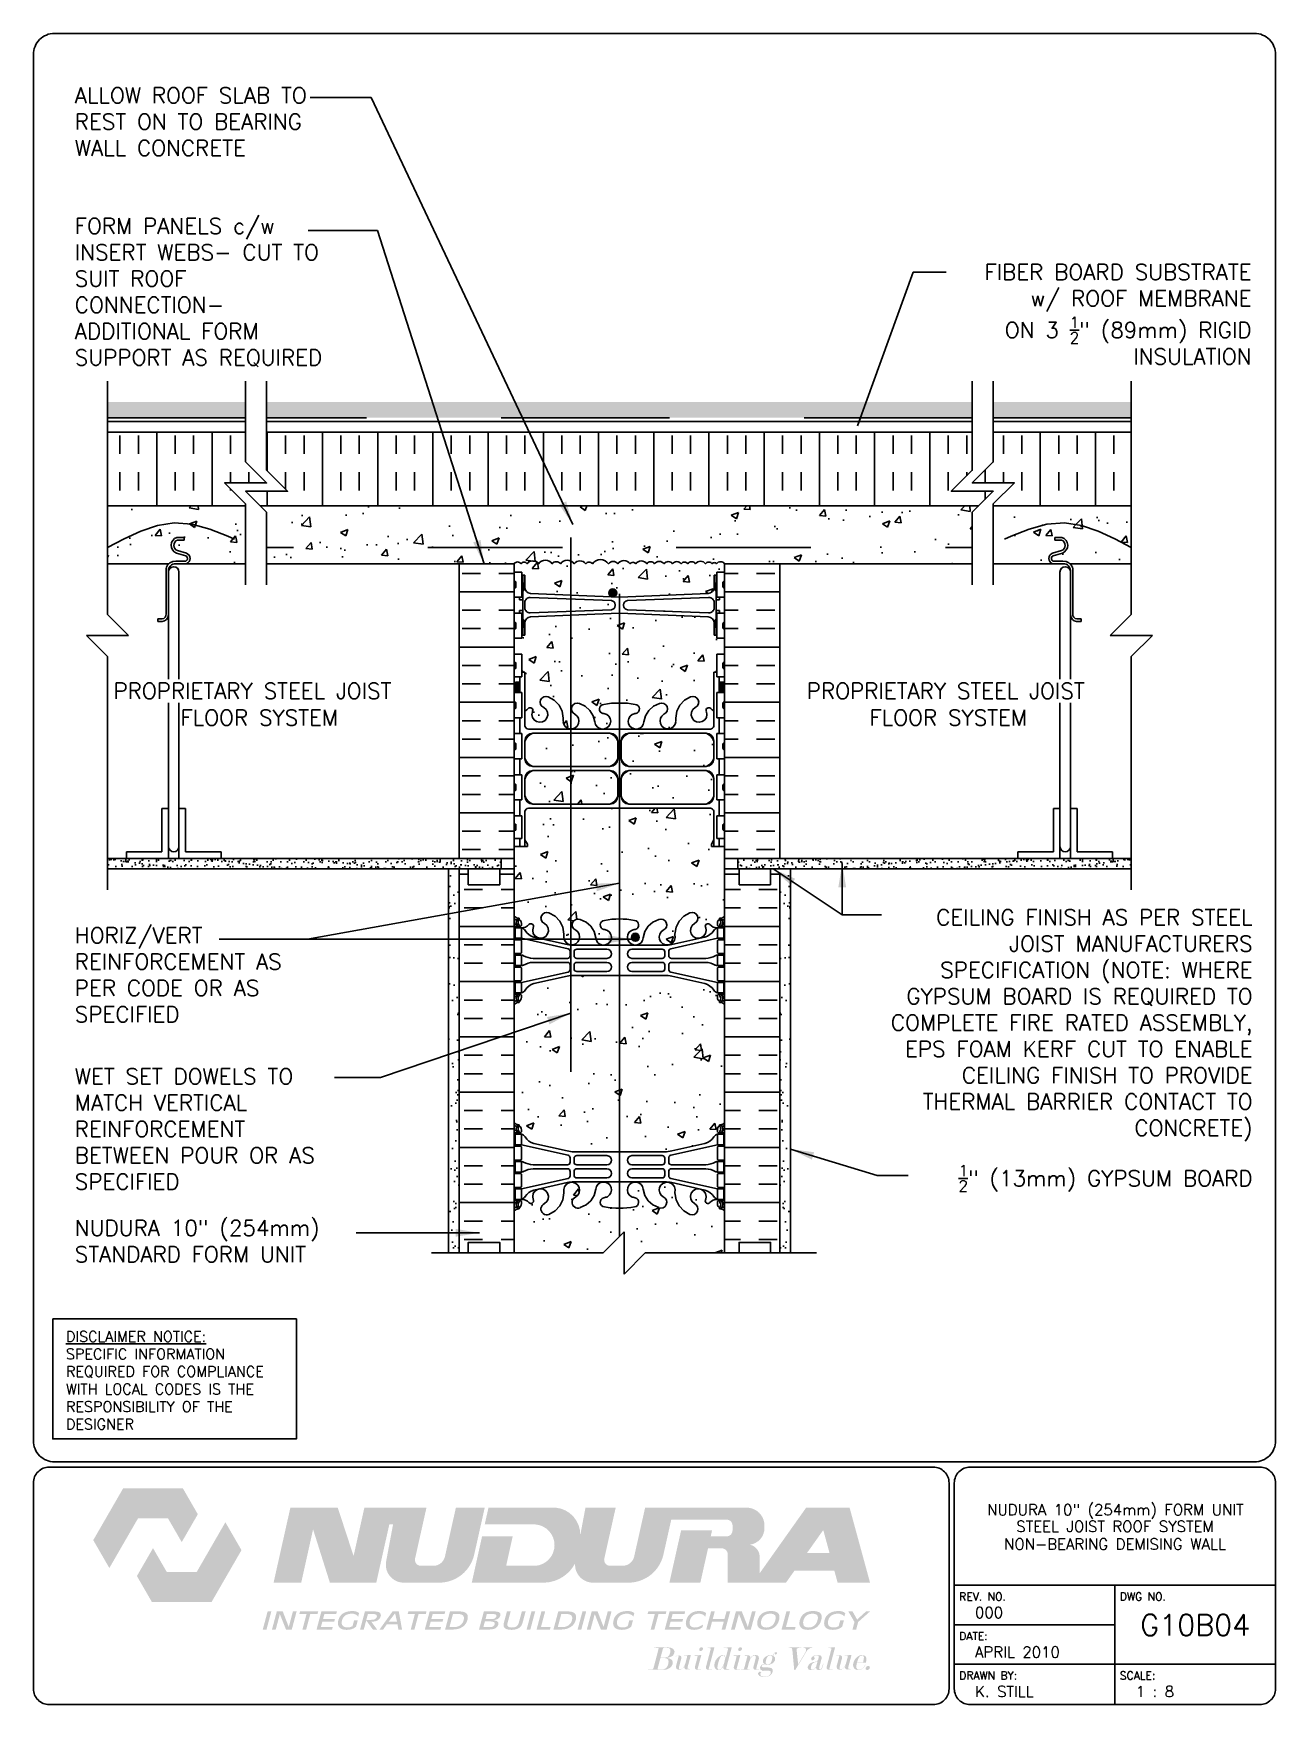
# Paper-space layout 'G10B04' of a CAD drawing. Header units: inches. Extents: x 0.42 to 7.8, y 0.49 to 10.41.
# The model-space entities are those that its viewports show. They can reach past a viewport. Long polylines and large blocks are cut down to what shows.
import ezdxf
from ezdxf.enums import TextEntityAlignment as Align

# ---------------------------------------------------------------- set-up
doc = ezdxf.new("R2010")
doc.units = ezdxf.units.IN
doc.header["$LTSCALE"] = 0.5
doc.header["$MEASUREMENT"] = 0
doc.linetypes.add('DASHED2', pattern=[0.375, 0.25, -0.125])
doc.linetypes.add('HIDDEN2', pattern=[0.1875, 0.125, -0.0625])
for name, color, linetype in [('HATCH', 12, 'Continuous'), ('line25', 2, 'Continuous'), ('LINE3', 3, 'Continuous'), ('LINE50', 5, 'Continuous'), ('LINE9', 9, 'Continuous'), ('LOGO', 7, 'Continuous'), ('TBK_LINE65', 3, 'Continuous'), ('TBK_TEXT', 4, 'Continuous'), ('TEXT', 4, 'Continuous'), ('Web_Edge', 9, 'Continuous')]:
    doc.layers.add(name, color=color, linetype=linetype)
doc.styles.add('DIM', font='romans.shx', dxfattribs={"width": 0.7})
doc.styles.add('ROMANS', font='romans.shx', dxfattribs={"height": 0.75})
doc.dimstyles.new('ext_12', dxfattribs={"dimscale": 12, "dimtxt": 0.075, "dimasz": 0.09375, "dimexe": 0.09375, "dimexo": 0.0625, "dimgap": 0.0625, "dimtad": 1, "dimdec": 1, "dimzin": 2, "dimdsep": 46, "dimlunit": 4, "dimtxsty": 'DIM', "dimcen": 0.09, "dimdle": 0.09375, "dimclrt": 4, "dimadec": 0, "dimazin": 0, "dimtfac": 1, "dimtdec": 1, "dimtmove": 2, "dimatfit": 3, "dimfxl": 1, "dimfrac": 2, "dimtolj": 1, "dimtzin": 0, "dimarcsym": 0})
pattern_1 = [(50, (0, 0), (3.5863, -0.31376), [0.375, -4.125]), (355, (0, 0), (-0.693757, 3.76096), [0.3, -3.3]), (100.4514, (0.299, -0.026), (2.892544, 3.4472), [0.3187, -3.50571]), (46.1842, (0, 1), (5.336207, -0.827596), [0.5625, -6.1875]), (96.6356, (0.4447, 0.931), (4.67331, 4.87059), [0.47805, -5.25857]), (351.1842, (0, 1), (4.67331, 4.87059), [0.45, -4.95]), (21, (0.5, 0.75), (2.984535, -2.013094), [0.375, -4.125]), (326, (0.5, 0.75), (1.216577, 3.62575), [0.3, -3.3]), (71.4514, (0.7487, 0.5822), (4.20111, 1.612656), [0.3187, -3.50571]), (37.5, (0, 0), (0.060799, 1.664469), [0, -3.26, 0, -3.35, 0, -3.3125]), (7.5, (0, 0), (1.315348, 1.972059), [0, -1.91, 0, -3.185, 0, -1.2625]), (327.5, (-1.115, 0), (2.669112, -0.1127744), [0, -1.25, 0, -3.9, 0, -5.175]), (317.5, (-1.615, 0), (2.91593, 0.500525), [0, -1.625, 0, -2.59, 0, -3.675])]

psp = doc.layouts.new('G10B04')

# ---------------------------------------------------------------- texts
at = {"layer": 'TBK_TEXT', "color": 7, "style": 'ROMANS'}
for s, p in [('REV. NO.', (5.9215, 1.107)), ('DWG NO.', (6.876, 1.107)), ('DATE:', (5.9215, 0.8726)), ('DRAWN BY:', (5.9215, 0.6382)), ('SCALE:', (6.876, 0.6382))]:
    psp.add_text(s, height=0.04688, dxfattribs=at).set_placement(p)
at = {"layer": 'TEXT', "insert": (0.6134, 2.7065), "char_height": 0.0625, "width": 1.41371, "attachment_point": 1, "style": 'ROMANS'}
psp.add_mtext('{\\Fromans.shx|c1;\\LDISCLAIMER NOTICE:\\l\\PSPECIFIC INFORMATION REQUIRED FOR COMPLIANCE WITH LOCAL CODES IS THE RESPONSIBILITY OF THE DESIGNER}', dxfattribs=at)

msp = doc.modelspace()

# ---------------------------------------------------------------- texts
at = {"layer": 'TEXT', "style": 'ROMANS'}
for s, p in [('PROPRIETARY STEEL JOIST', (179.33, 176.566)), ('PROPRIETARY STEEL JOIST', (212.286, 176.566)), (' FLOOR SYSTEM ', (182.003, 175.292)), (' FLOOR SYSTEM ', (214.756, 175.292))]:
    msp.add_text(s, height=0.75, dxfattribs=at).set_placement(p, align=Align.MIDDLE_LEFT)
at = {"layer": 'TEXT', "char_height": 0.75, "style": 'ROMANS'}
for s, insert, width, attachment_point in [('\\A1;{\\C4;ALLOW ROOF SLAB TO REST ON TO BEARING WALL CONCRETE}', (177.489, 205.235), 12.44051, 1), ('FORM PANELS c/w INSERT WEBS- CUT TO SUIT ROOF CONNECTION- ADDITIONAL FORM SUPPORT AS REQUIRED', (177.489, 195.495), 13.80752, 4), ('\\A1;FIBER BOARD SUBSTRATE\\Pw/ ROOF MEMBRANE \\PON 3 {\\H0.7x;\\S1/2;}" (89mm) RIGID \\PINSULATION', (233.432, 196.839), 26.1134, 3), ('CEILING FINISH AS PER STEEL JOIST MANUFACTURERS SPECIFICATION (NOTE: WHERE GYPSUM BOARD IS REQUIRED TO COMPLETE FIRE RATED ASSEMBLY, EPS FOAM KERF CUT TO ENABLE CEILING FINISH TO PROVIDE THERMAL BARRIER CONTACT TO CONCRETE)', (233.48, 160.679), 19.5775, 6), ('HORIZ/VERT REINFORCEMENT AS PER CODE OR AS SPECIFIED', (177.489, 165.326), 12.44051, 1), ('\\A1;{\\C4;WET SET DOWELS TO MATCH VERTICAL REINFORCEMENT BETWEEN POUR OR AS SPECIFIED}', (177.489, 158.623), 12.44051, 1), ('\\A1;{\\H0.7x;\\S1/2;}" (13mm) GYPSUM BOARD', (233.48, 153.405), 19.5775, 6), ('NUDURA 10" (254mm) STANDARD FORM UNIT', (177.489, 151.423), 13.67273, 1)]:
    msp.add_mtext(s, dxfattribs=dict(at, insert=insert, width=width, attachment_point=attachment_point))

# ---------------------------------------------------------------- blocks, each defined once
blk = doc.blocks.new('TITLEBLOCK-Tag')
at = {"style": 'ROMANS'}
for tag, height, p in [('TITLE_LINE_1', 0.065, (0.927, -0.1328)), ('TITLE_LINE_2', 0.065, (0.9294, -0.2258)), ('CENTRE-LINE-3', 0.065, (0.927, -0.3246)), ('TITLE_LINE_4', 0.065, (0.927, -0.4299)), ('TITLE_LINE_5', 0.065, (0.927, -0.526)), ('DWG', 0.125, (1.4043, -0.9102))]:
    blk.add_attdef(tag, text='', height=height, dxfattribs=at).set_placement(p, align=Align.MIDDLE_CENTER)
for tag, p in [('LATEST_REVISION', (0.0954, -0.8366)), ('REVISION_DATE', (0.0954, -1.071)), ('DRAWN_BY', (0.0954, -1.3053)), ('SCALE', (1.0499, -1.3053))]:
    blk.add_attdef(tag, text='', height=0.065, dxfattribs=at).set_placement(p, align=Align.MIDDLE_LEFT)

# ---------------------------------------------------------------- hatches: boundary and pattern name
at = {"layer": 'HATCH'}
h = msp.add_hatch(dxfattribs=at)
h.set_pattern_fill('GRAVEL', color=256, style=0)
h.set_pattern_definition([(228.0128, (0.72, 1), (-7.999998232, -9.000001342), [0.134536, -13.319088]), (184.9697, (0.63, 0.9), (12.0000010515, 0.999991307), [0.230868, -22.855925]), (132.5104, (0.4, 0.88), (9.999990718, -11.000008674), [0.162788, -16.116032]), (267.2737, (0.01, 0.63), (0.999996018, 20.000000295), [0.210238, -20.813558]), (292.8337, (0, 0.42), (-5.0000099054, 11.999996412), [0.206155, -20.409373]), (357.2737, (0.08, 0.23), (-20.000000295, 0.999996018), [0.210238, -20.813558]), (37.6942, (0.29, 0.22), (-13.0000073456, -9.999990405), [0.278029, -27.524849]), (72.2553, (0.51, 0.39), (7.0000107627, 21.999996231), [0.262488, -25.986321]), (121.4296, (0.59, 0.64), (-8.000008234, 12.9999950365), [0.21095, -20.884073]), (175.2364, (0.48, 0.82), (11.000000946, -0.999991533), [0.240832, -11.800763]), (222.3974, (0.24, 0.84), (-12.000007351, -10.999992082), [0.311448, -30.833375]), (138.8141, (1, 0.62), (-7.000002947, 5.999997313), [0.106301, -10.523844]), (171.4692, (0.92, 0.69), (12.999998285, -2.00000791), [0.202237, -20.021511]), (225, (0.72, 0.72), (-1e-16, -1.0000003), [0.141421, -1.272792]), (203.1986, (0.65, 0.84), (4.99999973, 2.000001325), [0.076158, -7.539615]), (291.8014, (0.58, 0.81), (-0.99999991, 3.00000027), [0.107703, -5.277462]), (30.9638, (0.62, 0.71), (2.99999802, 2.00000248), [0.174929, -5.656023]), (161.5651, (0.77, 0.8), (2.00000043, -0.9999984), [0.126491, -3.035787]), (16.3895, (0, 0.81), (10.000002198, 2.99999271), [0.1772, -17.542845]), (70.3462, (0.17, 0.86), (-3.999995247, -11.000002136), [0.148661, -14.717408]), (293.1986, (0.77, 1), (-2.000001325, 4.99999973), [0.152315, -7.463458]), (343.6105, (0.83, 0.86), (-10.000002198, 2.99999271), [0.1772, -17.542845]), (339.444, (0, 0.19), (-5.000001845, 1.999995996), [0.17088, -8.373124]), (294.7751, (0.16, 0.13), (-4.99999219, 11.000003422), [0.143178, -14.174643]), (66.8014, (0.78, 0), (2.000001325, 4.99999973), [0.152315, -7.463458]), (17.354, (0.84, 0.14), (-13.000002019, -3.999994502), [0.167631, -16.595424]), (69.444, (0.29, 0), (-1.999995996, -5.000001845), [0.08544, -8.458564]), (101.3099, (0.72, 0), (-0.99999763, 4.00000075), [0.05099, -5.048029]), (165.9638, (0.71, 0.05), (3.00000055, -0.99999806), [0.206155, -3.91695]), (186.009, (0.51, 0.1), (9.999999751, 0.9999993175), [0.19105, -18.913923]), (303.6901, (0.62, 0.62), (-1.00000133, 1.99999956), [0.144222, -3.461329]), (353.1572, (0.7, 0.5), (16.9999993655, -2.000007998), [0.251794, -24.927563]), (60.9454, (0.95, 0.47), (-4.000000027, -7.000000385), [0.102956, -10.192674]), (90, (1, 0.56), (-1, 1), [0.06, -0.94]), (120.2564, (0.49, 0.13), (3.999994887, -7.000002456), [0.138924, -13.75352]), (48.0128, (0.42, 0.25), (7.999998232, 9.000001342), [0.269072, -13.184552]), (0, (0.6, 0.45), (1, 1), [0.26, -0.74]), (325.3048, (0.86, 0.45), (-9.999994259, 7.00000861), [0.158114, -15.653274]), (254.0546, (0.99, 0.36), (-0.99999989, -4.000000127), [0.145602, -7.134508]), (207.646, (0.95, 0.22), (-18.999995807, -10.000007713), [0.237065, -23.469474]), (175.4261, (0.74, 0.11), (-13.0000005583, 0.999994801), [0.250799, -24.829074])])
h.paths.add_polyline_path([(185.607, 190.295), (179.047, 190.295), (179.047, 189.545), (185.607, 189.545)])
h.paths.add_polyline_path([(220.153, 190.295), (186.607, 190.295), (186.607, 189.545), (220.153, 189.545)])
h.paths.add_polyline_path([(227.713, 190.295), (221.153, 190.295), (221.153, 189.545), (227.713, 189.545)])
h = msp.add_hatch(dxfattribs=at)
h.set_pattern_fill('INSUL', color=256, scale=7, angle=90, style=0)
h.set_pattern_definition([(90, (184.01, 187.8276), (-2.625, 2e-16), []), (90, (183.135, 187.8276), (-2.625, 2e-16), [0.875, -0.875]), (90, (182.26, 187.8276), (-2.625, 2e-16), [0.875, -0.875])])
h.paths.add_polyline_path([(185.607, 188.858), (179.047, 188.858), (179.047, 185.358), (185.607, 185.358), (185.607, 185.445), (184.607, 186.445), (186.607, 186.445), (185.607, 187.445)])
h.paths.add_polyline_path([(220.153, 188.858), (186.607, 188.858), (186.607, 187.05), (187.607, 186.05), (185.607, 186.05), (186.299, 185.358), (220.461, 185.358), (221.153, 186.05), (219.153, 186.05), (220.153, 187.05)])
h.paths.add_polyline_path([(221.153, 185.445), (221.153, 185.358), (227.713, 185.358), (227.713, 188.858), (221.153, 188.858), (221.153, 187.445), (220.153, 186.445), (222.153, 186.445)])
h = msp.add_hatch(dxfattribs=at)
h.set_pattern_fill('AR-CONC', color=256, scale=0.5)
h.set_pattern_definition(pattern_1)
h.paths.add_polyline_path([(220.153, 185.05), (220.461, 185.358), (186.299, 185.358), (186.607, 185.05), (186.607, 182.608), (198.38, 182.608, -0.552315), (198.7, 182.603, -0.520567), (198.991, 182.603, -0.520567), (199.532, 182.603, -0.520567), (200.182, 182.603, -0.520567), (200.57, 182.603, -0.520567), (201.23, 182.603, -0.520567), (201.775, 182.603, -0.520567), (202.092, 182.603, -0.520567), (202.863, 182.603, -0.520567), (203.301, 182.603, -0.520567), (203.882, 182.603, -0.520567), (204.154, 182.603, -0.520567), (204.682, 182.603, -0.520567), (205.051, 182.603, -0.520567), (205.499, 182.603, -0.520567), (205.906, 182.603, -0.520567), (206.309, 182.603, -0.520567), (206.627, 182.603, -0.520567), (206.997, 182.603, -0.520567), (207.472, 182.603, -0.520567), (207.786, 182.603, -0.520567), (207.996, 182.603, -0.513484), (208.38, 182.608), (220.153, 182.608)])
edge = h.paths.add_edge_path()
edge.add_line((227.713, 185.358), (221.153, 185.358))
edge.add_line((221.153, 185.358), (221.153, 183.528))
edge.add_spline(control_points=[(221.153, 183.528), (222.288, 184.059), (224.508, 185.098), (226.661, 183.944), (227.713, 183.381)], knot_values=[0, 0, 0, 0, 3.539354, 6.918479, 6.918479, 6.918479, 6.918479], degree=3, periodic=0)
edge.add_line((227.713, 183.381), (227.713, 185.358))
edge = h.paths.add_edge_path()
edge.add_line((185.607, 185.358), (179.047, 185.358))
edge.add_line((179.047, 185.358), (179.047, 183.381))
edge.add_spline(control_points=[(179.047, 183.381), (180.099, 183.944), (182.252, 185.098), (184.472, 184.059), (185.607, 183.528)], knot_values=[0, 0, 0, 0, 3.379125, 6.918479, 6.918479, 6.918479, 6.918479], degree=3, periodic=0)
edge.add_line((185.607, 183.528), (185.607, 185.358))
h.paths.add_polyline_path([(207.88, 182.058), (207.98, 182.058, -0.327813), (208.015, 182.105), (208.015, 182.213), (208.38, 182.213), (208.38, 182.608, 0.513484), (207.996, 182.603, 0.520567), (207.786, 182.603, 0.520567), (207.472, 182.603, 0.520567), (206.997, 182.603, 0.520567), (206.627, 182.603, 0.520567), (206.309, 182.603, 0.520567), (205.906, 182.603, 0.520567), (205.499, 182.603, 0.520567), (205.051, 182.603, 0.520567), (204.682, 182.603, 0.520567), (204.154, 182.603, 0.520567), (203.882, 182.603, 0.520567), (203.301, 182.603, 0.520567), (202.863, 182.603, 0.520567), (202.092, 182.603, 0.520567), (201.775, 182.603, 0.520567), (201.23, 182.603, 0.520567), (200.57, 182.603, 0.520567), (200.182, 182.603, 0.520567), (199.532, 182.603, 0.520567), (198.991, 182.603, 0.520567), (198.7, 182.603, 0.552315), (198.38, 182.608), (198.38, 182.213), (198.745, 182.213), (198.745, 182.105, -0.327813), (198.78, 182.058), (198.88, 182.058), (198.88, 181.497, 0.390098), (199.155, 181.198), (203.363, 181.014, 0.020761), (203.38, 181.013, 0.020761), (203.397, 181.014), (207.605, 181.198, 0.390098), (207.88, 181.497)])
h.paths.add_polyline_path([(207.88, 180.757, 0.425773), (207.62, 181.006), (203.763, 180.855, 0.390098), (203.58, 180.655), (203.58, 180.62, 0.390098), (203.763, 180.421), (207.62, 180.269, 0.425773), (207.88, 180.519)])
h.paths.add_polyline_path([(203.18, 180.62), (203.18, 180.655, 0.390098), (202.997, 180.855), (199.14, 181.006, 0.425773), (198.88, 180.757), (198.88, 180.519, 0.425773), (199.14, 180.269), (202.997, 180.421, 0.390098)])
h.paths.add_polyline_path([(208.015, 178.313), (208.38, 178.313), (208.38, 179.063), (208.015, 179.063), (208.015, 179.17, -0.327813), (207.98, 179.218), (207.88, 179.218), (207.88, 179.779, 0.390098), (207.605, 180.078), (203.397, 180.261, 0.020761), (203.38, 180.262, 0.020761), (203.363, 180.261), (199.155, 180.078, 0.390098), (198.88, 179.779), (198.88, 179.218), (198.78, 179.218, -0.327813), (198.745, 179.17), (198.745, 179.063), (198.38, 179.063), (198.38, 178.313), (198.745, 178.313), (198.745, 177.529, -0.385423), (198.79, 177.479), (198.79, 177.449), (198.89, 177.449), (198.89, 175.612, 0.108933), (199.043, 175.725, -0.8344), (199.254, 175.599), (199.242, 175.578, 2.155404), (199.781, 175.772, -1), (199.995, 176.284, -0.311223), (200.704, 175.268), (200.703, 175.103, 1.661382), (201.264, 175.455, -1), (201.478, 175.966, -0.30095), (202.214, 175.094, 1.661382), (202.775, 175.447, 0.055617), (202.596, 175.492, -0.843243), (202.63, 175.925, -0.049932), (203.38, 175.989, -0.049932), (204.13, 175.925, -0.843243), (204.164, 175.492, 0.055617), (203.985, 175.447, 1.661382), (204.546, 175.094, -0.30095), (205.282, 175.966, -1), (205.496, 175.455, 1.661382), (206.057, 175.103), (206.056, 175.268, -0.311223), (206.765, 176.284, -1), (206.979, 175.772, 2.155404), (207.517, 175.578), (207.506, 175.599, -0.834375), (207.717, 175.725, 0.10894), (207.87, 175.612), (207.87, 177.449), (207.97, 177.449), (207.97, 177.479, -0.385423), (208.015, 177.529)])
h.paths.add_polyline_path([(203.304, 172.403, 0.225652), (202.929, 172.778), (199.265, 172.778, 0.225652), (198.89, 172.403), (198.89, 171.562, 0.225652), (199.265, 171.187), (202.929, 171.187, 0.225652), (203.304, 171.562)])
h.paths.add_polyline_path([(203.304, 174.184, 0.225652), (202.929, 174.559), (199.265, 174.559, 0.225652), (198.89, 174.184), (198.89, 173.344, 0.225652), (199.265, 172.969), (202.929, 172.969, 0.225652), (203.304, 173.344)])
h.paths.add_polyline_path([(207.87, 173.344), (207.87, 174.184, 0.225652), (207.495, 174.559), (203.831, 174.559, 0.225652), (203.456, 174.184), (203.456, 173.344, 0.225652), (203.831, 172.969), (207.495, 172.969, 0.225652)])
h.paths.add_polyline_path([(207.87, 172.403, 0.225652), (207.495, 172.778), (203.831, 172.778, 0.225652), (203.456, 172.403), (203.456, 171.562, 0.225652), (203.831, 171.187), (207.495, 171.187, 0.225652), (207.87, 171.562)])
h.paths.add_polyline_path([(208.38, 167.858), (208.38, 169.178), (207.75, 169.178), (207.75, 169.29), (207.87, 169.49), (207.87, 170.852, 0.268138), (207.709, 171), (199.051, 171, 0.268156), (198.89, 170.852), (198.89, 169.49), (199.01, 169.29), (199.01, 169.178), (198.38, 169.178), (198.38, 167.858), (198.38, 165.858, 0.088416), (198.526, 165.76), (198.616, 165.76), (198.616, 165.719, -0.249069), (198.726, 165.512), (198.726, 165.444, -0.414214), (198.663, 165.382), (198.616, 165.382), (198.616, 165.312), (198.721, 165.312, 0.231736), (199.079, 165.463, -0.8344), (199.29, 165.337), (199.278, 165.316, 2.155404), (199.817, 165.51, -1), (200.031, 166.021, -0.311223), (200.74, 165.005), (200.739, 164.84, 1.661382), (201.3, 165.193, -1), (201.514, 165.704, -0.30095), (202.25, 164.832, 1.661382), (202.811, 165.185, 0.055617), (202.632, 165.23, -0.843243), (202.666, 165.662, -0.047544), (203.38, 165.727, -0.047544), (204.094, 165.662, -0.843243), (204.128, 165.23, 0.055617), (203.949, 165.185, 1.661382), (204.51, 164.832, -0.30095), (205.246, 165.704, -1), (205.46, 165.193, 1.661382), (206.021, 164.84), (206.02, 165.005, -0.311223), (206.729, 166.021, -1), (206.943, 165.51, 2.155404), (207.481, 165.316), (207.47, 165.337, -0.834375), (207.681, 165.463, 0.23174), (208.039, 165.312), (208.144, 165.312), (208.144, 165.382), (208.096, 165.382, -0.414214), (208.034, 165.444), (208.034, 165.512, -0.249069), (208.144, 165.719), (208.144, 165.76), (208.234, 165.76, 0.08841), (208.38, 165.858)])
h.paths.add_polyline_path([(208.38, 161.665, 0.08841), (208.234, 161.763), (208.144, 161.763), (208.144, 161.804, -0.249069), (208.034, 162.012), (208.034, 162.079, -0.414214), (208.096, 162.142), (208.144, 162.142), (208.144, 162.212), (208.039, 162.212, -0.155529), (207.863, 162.346, 0.180914), (207.446, 162.657), (205.865, 163.01, 0.054974), (205.538, 163.046), (203.38, 163.046), (201.222, 163.046, 0.054974), (200.895, 163.01), (199.314, 162.657, 0.180914), (198.897, 162.346, -0.155529), (198.721, 162.212), (198.616, 162.212), (198.616, 162.142), (198.663, 162.142, -0.414214), (198.726, 162.079), (198.726, 162.012, -0.249069), (198.616, 161.804), (198.616, 161.763), (198.526, 161.763, 0.088416), (198.38, 161.665), (198.38, 156.05, 0.088416), (198.526, 155.953), (198.616, 155.953), (198.616, 155.911, -0.249069), (198.726, 155.704), (198.726, 155.636, -0.414214), (198.663, 155.574), (198.616, 155.574), (198.616, 155.504), (198.721, 155.504, -0.155529), (198.897, 155.37, 0.180914), (199.314, 155.059), (200.895, 154.706, 0.054974), (201.222, 154.669), (203.38, 154.669), (205.538, 154.669, 0.054974), (205.865, 154.706), (207.446, 155.059, 0.180914), (207.863, 155.37, -0.155529), (208.039, 155.504), (208.144, 155.504), (208.144, 155.574), (208.096, 155.574, -0.414214), (208.034, 155.636), (208.034, 155.704, -0.249069), (208.144, 155.911), (208.144, 155.953), (208.234, 155.953, 0.08841), (208.38, 156.05)])
h.paths.add_polyline_path([(208.38, 151.858, 0.08841), (208.234, 151.955), (208.144, 151.955), (208.144, 151.997, -0.249069), (208.034, 152.204), (208.034, 152.271, -0.414214), (208.096, 152.334), (208.144, 152.334), (208.144, 152.404), (208.039, 152.404, 0.231736), (207.681, 152.253, -0.8344), (207.47, 152.378), (207.481, 152.4, 2.155404), (206.943, 152.205, -1), (206.729, 151.694, -0.311223), (206.02, 152.71), (206.021, 152.875, 1.661382), (205.46, 152.522, -1), (205.246, 152.011, -0.30095), (204.51, 152.884, 1.661382), (203.949, 152.531, 0.055617), (204.128, 152.485, -0.843243), (204.094, 152.053, -0.047544), (203.38, 151.988, -0.047544), (202.666, 152.053, -0.843243), (202.632, 152.485, 0.055617), (202.811, 152.531, 1.661382), (202.25, 152.884, -0.30095), (201.514, 152.011, -1), (201.3, 152.522, 1.661382), (200.739, 152.875), (200.74, 152.71, -0.311223), (200.031, 151.694, -1), (199.817, 152.205, 2.155404), (199.278, 152.4), (199.29, 152.378, -0.834375), (199.079, 152.253, 0.23174), (198.721, 152.404), (198.616, 152.404), (198.616, 152.334), (198.663, 152.334, -0.414214), (198.726, 152.271), (198.726, 152.204, -0.249069), (198.616, 151.997), (198.616, 151.955), (198.526, 151.955, 0.088416), (198.38, 151.858), (198.38, 149.858), (202.599, 149.858), (203.599, 150.858), (203.599, 148.858), (204.599, 149.858), (208.38, 149.858)])
h = msp.add_hatch(dxfattribs=at)
h.set_pattern_fill('AR-CONC', color=256, scale=0.5)
h.set_pattern_definition(pattern_1)
edge = h.paths.add_edge_path()
edge.add_spline(control_points=[(227.713, 183.381), (226.661, 183.944), (224.508, 185.098), (222.288, 184.059), (221.153, 183.528)], knot_values=[0, 0, 0, 0, 3.379125, 6.918479, 6.918479, 6.918479, 6.918479], degree=3, periodic=0)
edge.add_line((221.153, 183.528), (221.153, 182.608))
edge.add_line((221.153, 182.608), (221.55, 182.608))
edge.add_line((221.55, 182.608), (223.962, 182.608))
edge.add_arc((224.061, 182.858), 0.269, 111.59793, 248.40207, ccw=False)
edge.add_line((223.962, 183.108), (224.395, 183.23))
edge.add_arc((224.298, 183.48), 0.268, 291.21998, 428.78002)
edge.add_line((224.395, 183.73), (224.073, 183.73))
edge.add_line((224.073, 183.73), (224.073, 183.855))
edge.add_line((224.073, 183.855), (224.416, 183.855))
edge.add_arc((224.298, 183.48), 0.393, -69.73217, 72.50691, ccw=False)
edge.add_line((224.434, 183.111), (224.003, 182.989))
edge.add_arc((224.061, 182.858), 0.144, 113.74564, 240.31853)
edge.add_line((223.989, 182.733), (224.458, 182.733))
edge.add_arc((224.486, 182.271), 0.463, 46.71372, 93.56537, ccw=False)
edge.add_line((224.804, 182.608), (227.713, 182.608))
edge.add_line((227.713, 182.608), (227.713, 183.381))
edge = h.paths.add_edge_path()
edge.add_spline(control_points=[(185.607, 183.528), (184.472, 184.059), (182.252, 185.098), (180.099, 183.944), (179.047, 183.381)], knot_values=[0, 0, 0, 0, 3.539354, 6.918479, 6.918479, 6.918479, 6.918479], degree=3, periodic=0)
edge.add_line((179.047, 183.381), (179.047, 182.608))
edge.add_line((179.047, 182.608), (181.956, 182.608))
edge.add_arc((182.273, 182.271), 0.463, 86.43463, 133.28628, ccw=False)
edge.add_line((182.302, 182.733), (182.77, 182.733))
edge.add_arc((182.699, 182.858), 0.144, 299.68147, 426.28059)
edge.add_line((182.757, 182.989), (182.319, 183.113))
edge.add_arc((182.462, 183.48), 0.393, 107.49309, 248.78002, ccw=False)
edge.add_line((182.343, 183.855), (182.687, 183.855))
edge.add_line((182.687, 183.855), (182.687, 183.73))
edge.add_line((182.687, 183.73), (182.365, 183.73))
edge.add_arc((182.462, 183.48), 0.268, 111.21998, 248.78002)
edge.add_line((182.365, 183.23), (182.798, 183.108))
edge.add_arc((182.699, 182.858), 0.269, -68.40207, 68.40207, ccw=False)
edge.add_line((182.798, 182.608), (185.607, 182.608))
edge.add_line((185.607, 182.608), (185.607, 183.528))
h = msp.add_hatch(dxfattribs=at)
h.set_pattern_fill('INSUL', color=256, scale=7, style=0)
h.set_pattern_definition([(0, (209.8936, 178.6474), (0, 2.625), []), (0, (209.8936, 179.5224), (0, 2.625), [0.875, -0.875]), (0, (209.8936, 180.3974), (0, 2.625), [0.875, -0.875])])
h.paths.add_polyline_path([(211.005, 182.608), (208.38, 182.608), (208.38, 168.608), (211.005, 168.608)])
h.paths.add_polyline_path([(195.755, 168.608), (198.38, 168.608), (198.38, 182.608), (195.755, 182.608)])
h = msp.add_hatch(dxfattribs=at)
h.set_pattern_fill('AR-SAND', color=256, scale=0.25, style=0)
h.set_pattern_definition([(142.5, (260.07686, 75.05084), (0.0157483, 0.481706), [0, -0.38, 0, -0.425, 0, -0.40625]), (172.5, (260.07686, 75.05084), (-0.4424442, 0.7055365), [0, -0.205, 0, -0.3425, 0, -0.13125]), (212.5, (260.38436, 75.05084), (-0.7785355, 0.0014148), [0, -0.125, 0, -0.45, 0, -0.5875]), (222.5, (260.38436, 75.05084), (-0.7515317, 0.219419), [0, -0.0625, 0, -0.295, 0, -0.3375])])
h.paths.add_polyline_path([(179.047, 168.108), (179.047, 168.608), (197.755, 168.608), (197.755, 168.108)])
h = msp.add_hatch(dxfattribs=at)
h.set_pattern_fill('AR-SAND', color=256, scale=0.25, style=0)
h.set_pattern_definition([(37.5, (146.68297, 75.05084), (-0.0157483, 0.481706), [0, -0.38, 0, -0.425, 0, -0.40625]), (7.5, (146.68297, 75.05084), (0.4424442, 0.7055365), [0, -0.205, 0, -0.3425, 0, -0.13125]), (327.5, (146.37547, 75.05084), (0.7785355, 0.0014148), [0, -0.125, 0, -0.45, 0, -0.5875]), (317.5, (146.37547, 75.05084), (0.7515317, 0.219419), [0, -0.0625, 0, -0.295, 0, -0.3375])])
h.paths.add_polyline_path([(227.713, 168.108), (227.713, 168.608), (209.005, 168.608), (209.005, 168.108)])
h = msp.add_hatch(dxfattribs=at)
h.set_pattern_fill('AR-SAND', color=256, scale=0.5, style=0)
h.set_pattern_definition([(142.5, (314.8643, -12.3654), (0.0314967, 0.963412), [0, -0.76, 0, -0.85, 0, -0.8125]), (172.5, (314.8643, -12.3654), (-0.884888, 1.411073), [0, -0.41, 0, -0.685, 0, -0.2625]), (212.5, (315.4793, -12.3654), (-1.557071, 0.0028295), [0, -0.25, 0, -0.9, 0, -1.175]), (222.5, (315.4793, -12.3654), (-1.503063, 0.438838), [0, -0.125, 0, -0.59, 0, -0.675])])
h.paths.add_polyline_path([(195.755, 165.323), (195.255, 164.374), (195.255, 168.108), (195.755, 168.108)])
h.paths.add_polyline_path([(195.755, 149.858), (195.255, 149.858), (195.255, 164.374), (195.755, 165.323)])
h = msp.add_hatch(dxfattribs=at)
h.set_pattern_fill('INSUL', color=256, scale=7, style=0)
h.paths.add_polyline_path([(211.005, 167.858), (210.567, 167.858), (210.567, 167.358), (209.067, 167.358), (209.067, 167.858), (208.38, 167.858), (208.38, 149.858), (209.067, 149.858), (209.067, 150.358), (210.567, 150.358), (210.567, 149.858), (211.005, 149.858)])
h.paths.add_polyline_path([(198.38, 167.858), (197.692, 167.858), (197.692, 167.358), (196.192, 167.358), (196.192, 167.858), (195.755, 167.858), (195.755, 149.858), (196.192, 149.858), (196.192, 150.358), (197.692, 150.358), (197.692, 149.858), (198.38, 149.858)])
h = msp.add_hatch(dxfattribs=at)
h.set_pattern_fill('AR-SAND', color=256, scale=0.5, style=0)
h.set_pattern_definition([(37.5, (91.8955, -12.3654), (-0.0314967, 0.963412), [0, -0.76, 0, -0.85, 0, -0.8125]), (7.5, (91.8955, -12.3654), (0.884888, 1.411073), [0, -0.41, 0, -0.685, 0, -0.2625]), (327.5, (91.2805, -12.3654), (1.557071, 0.0028295), [0, -0.25, 0, -0.9, 0, -1.175]), (317.5, (91.2805, -12.3654), (1.503063, 0.438838), [0, -0.125, 0, -0.59, 0, -0.675])])
h.paths.add_polyline_path([(211.005, 165.323), (211.505, 164.374), (211.505, 168.108), (211.005, 168.108)])
h.paths.add_polyline_path([(211.005, 149.858), (211.505, 149.858), (211.505, 164.374), (211.005, 165.323)])
at = {"layer": 'LINE3'}
h = msp.add_hatch(color=256, dxfattribs=at)
h.paths.add_polyline_path([(203.244, 181.255, 0.831395), (202.875, 181.255)])
h.paths.add_polyline_path([(203.247, 181.221, 0.045935), (203.244, 181.255), (202.875, 181.255, 0.045935), (202.872, 181.221, 1)])
h = msp.add_hatch(color=256, dxfattribs=at)
h.paths.add_polyline_path([(204.32, 164.894, 0.831395), (203.952, 164.894)])
h.paths.add_polyline_path([(204.323, 164.86, 0.045935), (204.32, 164.894), (203.952, 164.894, 0.045935), (203.948, 164.86, 1)])

# ---------------------------------------------------------------- linework, layer by layer
at = {"layer": 'HATCH'}
msp.add_lwpolyline([(208.38, 182.608, 0.513484), (207.996, 182.603, 0.520567), (207.786, 182.603, 0.520567), (207.472, 182.603, 0.520567), (206.997, 182.603, 0.520567), (206.627, 182.603, 0.520567), (206.309, 182.603, 0.520567), (205.906, 182.603, 0.520567), (205.499, 182.603, 0.520567), (205.051, 182.603, 0.520567), (204.682, 182.603, 0.520567), (204.154, 182.603, 0.520567), (203.882, 182.603, 0.520567), (203.301, 182.603, 0.520567), (202.863, 182.603, 0.520567), (202.092, 182.603, 0.520567), (201.775, 182.603, 0.520567), (201.23, 182.603, 0.520567), (200.57, 182.603, 0.520567), (200.182, 182.603, 0.520567), (199.532, 182.603, 0.520567), (198.991, 182.603, 0.520567), (198.7, 182.603, 0.552315), (198.38, 182.608)], format="xyb", dxfattribs=at)
at = {"layer": 'line25'}
for p, q in [((179.047, 185.358), (185.607, 185.358)), ((186.299, 185.358), (220.461, 185.358)), ((221.153, 185.358), (227.713, 185.358)), ((221.153, 185.358), (221.55, 185.358)), ((182.343, 183.855), (182.687, 183.855)), ((182.365, 183.73), (182.687, 183.73)), ((182.687, 183.855), (182.687, 183.73)), ((224.416, 183.855), (224.073, 183.855)), ((224.073, 183.855), (224.073, 183.73)), ((224.395, 183.73), (224.073, 183.73)), ((182.298, 182.733), (182.77, 182.733)), ((182.764, 182.987), (182.319, 183.113)), ((182.798, 183.108), (182.365, 183.23)), ((223.962, 183.108), (224.395, 183.23)), ((224.462, 182.733), (223.989, 182.733)), ((223.996, 182.987), (224.434, 183.111)), ((181.956, 182.608), (179.047, 182.608)), ((181.83, 180.198), (181.83, 182.404)), ((181.941, 182.213), (181.941, 177.128)), ((185.603, 182.608), (182.249, 182.608)), ((182.298, 182.608), (182.798, 182.608)), ((182.441, 182.213), (182.441, 177.128)), ((185.607, 182.608), (185.209, 182.608)), ((198.38, 182.608), (186.607, 182.608)), ((198.38, 182.608), (198.38, 167.858)), ((198.38, 182.213), (198.745, 182.213)), ((198.745, 181.013), (198.745, 182.213)), ((208.38, 182.213), (208.015, 182.213)), ((208.015, 181.013), (208.015, 182.213)), ((208.38, 182.608), (208.38, 167.858)), ((208.38, 182.608), (220.153, 182.608)), ((221.153, 182.608), (221.55, 182.608)), ((221.157, 182.608), (224.511, 182.608)), ((224.462, 182.608), (223.962, 182.608)), ((224.319, 182.213), (224.319, 177.128)), ((224.804, 182.608), (227.713, 182.608)), ((224.819, 182.213), (224.819, 177.128)), ((224.929, 180.198), (224.929, 182.404)), ((198.38, 181.013), (198.745, 181.013)), ((198.38, 180.263), (198.745, 180.263)), ((198.745, 179.063), (198.745, 180.263)), ((208.38, 181.013), (208.015, 181.013)), ((208.015, 179.063), (208.015, 180.263)), ((208.38, 180.263), (208.015, 180.263)), ((181.639, 179.982), (181.435, 179.982)), ((181.435, 179.982), (181.435, 179.857)), ((181.435, 179.857), (181.649, 179.857)), ((225.325, 179.857), (225.111, 179.857)), ((225.121, 179.982), (225.325, 179.982)), ((225.325, 179.982), (225.325, 179.857)), ((198.38, 179.063), (198.745, 179.063)), ((208.38, 179.063), (208.015, 179.063)), ((198.38, 178.313), (198.745, 178.313)), ((198.745, 178.313), (198.745, 177.233)), ((208.38, 178.313), (208.015, 178.313)), ((208.015, 178.313), (208.015, 177.233)), ((198.38, 177.233), (198.745, 177.233)), ((208.38, 177.233), (208.015, 177.233)), ((198.38, 176.483), (198.745, 176.483)), ((198.745, 175.283), (198.745, 176.483)), ((208.38, 176.483), (208.015, 176.483)), ((208.015, 175.283), (208.015, 176.483)), ((181.941, 176.003), (181.941, 169.17)), ((182.441, 176.003), (182.441, 169.17)), ((224.319, 176.003), (224.319, 169.17)), ((224.819, 176.003), (224.819, 169.17)), ((198.38, 175.283), (198.745, 175.283)), ((208.38, 175.283), (208.015, 175.283)), ((198.38, 174.533), (198.745, 174.533)), ((198.745, 173.333), (198.745, 174.533)), ((208.38, 174.533), (208.015, 174.533)), ((208.015, 173.333), (208.015, 174.533)), ((198.38, 173.333), (198.745, 173.333)), ((208.38, 173.333), (208.015, 173.333)), ((198.38, 172.583), (198.745, 172.583)), ((198.745, 171.383), (198.745, 172.583)), ((208.38, 172.583), (208.015, 172.583)), ((208.015, 171.383), (208.015, 172.583)), ((181.941, 170.983), (181.628, 170.983)), ((181.628, 168.92), (181.628, 170.983)), ((181.941, 168.608), (181.941, 170.983)), ((182.441, 170.983), (182.441, 168.608)), ((182.441, 170.983), (182.753, 170.983)), ((182.441, 168.608), (182.441, 170.983)), ((182.753, 168.92), (182.753, 170.983)), ((198.38, 171.383), (198.745, 171.383)), ((208.38, 171.383), (208.015, 171.383)), ((224.319, 170.983), (224.007, 170.983)), ((224.007, 168.92), (224.007, 170.983)), ((224.319, 170.983), (224.319, 168.608)), ((224.319, 168.608), (224.319, 170.983)), ((224.819, 170.983), (225.132, 170.983)), ((224.819, 168.608), (224.819, 170.983)), ((225.132, 168.92), (225.132, 170.983)), ((198.38, 170.633), (198.745, 170.633)), ((198.745, 170.633), (198.745, 169.553)), ((208.38, 170.633), (208.015, 170.633)), ((208.015, 170.633), (208.015, 169.553)), ((198.38, 169.553), (198.745, 169.553)), ((208.38, 169.553), (208.015, 169.553)), ((179.941, 168.92), (181.628, 168.92)), ((179.941, 168.608), (179.941, 168.92)), ((181.941, 168.608), (179.941, 168.608)), ((182.441, 168.608), (184.441, 168.608)), ((184.441, 168.92), (182.753, 168.92)), ((184.441, 168.608), (184.441, 168.92)), ((197.755, 168.108), (197.755, 168.608)), ((209.005, 168.108), (209.005, 168.608)), ((222.319, 168.608), (222.319, 168.92)), ((222.319, 168.92), (224.007, 168.92)), ((224.319, 168.608), (222.319, 168.608)), ((224.819, 168.608), (226.819, 168.608)), ((226.819, 168.92), (225.132, 168.92)), ((226.819, 168.608), (226.819, 168.92)), ((198.38, 167.858), (198.38, 149.858)), ((208.38, 167.858), (208.38, 149.858))]:
    msp.add_line(p, q, dxfattribs=at)
for points in [[(185.607, 188.858), (179.047, 188.858)], [(220.153, 188.858), (186.607, 188.858)], [(227.713, 188.858), (221.153, 188.858)]]:
    msp.add_lwpolyline(points, dxfattribs=at)
for centre, radius, start, end in [((182.462, 183.48), 0.393, 107.49309, 248.78002), ((182.462, 183.48), 0.268, 111.21998, 248.78002), ((224.298, 183.48), 0.268, 291.21998, 68.78002), ((224.298, 183.48), 0.393, 290.26783, 72.50691), ((182.273, 182.271), 0.463, 85.82643, 163.24256), ((182.699, 182.858), 0.144, 299.68147, 68.40207), ((182.699, 182.858), 0.269, 291.59793, 68.40207), ((224.061, 182.858), 0.269, 111.59793, 248.40207), ((224.061, 182.858), 0.144, 111.59793, 240.31853), ((224.486, 182.271), 0.463, 16.75744, 94.17357), ((182.273, 182.271), 0.338, 85.82643, 189.86802), ((182.191, 182.211), 0.25, 0.44662, 179.55338), ((224.569, 182.211), 0.25, 0.44662, 179.55338), ((224.486, 182.271), 0.338, 350.13198, 94.17357), ((181.599, 180.21), 0.231, 279.80809, 2.87789), ((181.594, 180.201), 0.348, 279.11406, 354.7418), ((225.166, 180.201), 0.348, 185.2582, 260.88594), ((225.16, 180.21), 0.231, 177.12211, 260.19191), ((182.191, 169.172), 0.25, 180.44662, 359.55338), ((224.569, 169.172), 0.25, 180.44662, 359.55338)]:
    msp.add_arc(centre, radius, start, end, dxfattribs=at)
at = {"layer": 'LINE3'}
for p, q in [((201.063, 183.858), (201.063, 158.463)), ((203.38, 181.174), (203.38, 150.639))]:
    msp.add_line(p, q, dxfattribs=at)
for centre in [(203.06, 181.221), (204.136, 164.86)]:
    msp.add_circle(centre, 0.188, dxfattribs=at)
at = {"layer": 'LINE50', "color": 9, "linetype": 'DASHED2'}
for p, q in [((185.607, 189.545), (179.047, 189.545)), ((220.153, 189.545), (186.607, 189.545)), ((227.713, 189.545), (221.153, 189.545))]:
    msp.add_line(p, q, dxfattribs=at)
at = {"layer": 'LINE50'}
for p, q in [((195.755, 168.608), (195.755, 182.608)), ((211.005, 168.608), (211.005, 182.608)), ((195.755, 167.858), (195.755, 168.108)), ((195.755, 149.858), (195.755, 167.858)), ((195.755, 167.858), (196.192, 167.858)), ((196.192, 167.858), (196.192, 168.108)), ((197.692, 168.108), (197.692, 167.858)), ((197.692, 167.858), (198.38, 167.858)), ((208.38, 167.858), (209.067, 167.858)), ((209.067, 167.858), (209.067, 168.108)), ((210.567, 168.108), (210.567, 167.858)), ((210.567, 167.858), (211.005, 167.858)), ((211.005, 149.858), (211.005, 167.858))]:
    msp.add_line(p, q, dxfattribs=at)
for points in [[(195.755, 149.858), (196.192, 149.858), (196.192, 150.358), (197.692, 150.358), (197.692, 149.858), (198.38, 149.858)], [(198.38, 149.858), (197.692, 149.858), (197.692, 150.358), (196.192, 150.358), (196.192, 149.858), (195.755, 149.858)], [(211.005, 149.858), (210.567, 149.858), (210.567, 150.358), (209.067, 150.358), (209.067, 149.858), (208.38, 149.858)], [(208.38, 149.858), (209.067, 149.858), (209.067, 150.358), (210.567, 150.358), (210.567, 149.858), (211.005, 149.858)]]:
    msp.add_lwpolyline(points, dxfattribs=at)
at = {"layer": 'LINE9'}
for p, q in [((179.047, 180.193), (179.047, 191.278)), ((227.713, 180.193), (227.713, 191.278)), ((198.78, 179.218), (198.78, 182.058)), ((198.78, 182.058), (198.88, 182.058)), ((198.78, 182.038), (198.78, 182.038)), ((198.88, 182.058), (198.88, 181.497)), ((207.98, 182.058), (207.88, 182.058)), ((207.88, 182.058), (207.88, 181.497)), ((207.98, 179.218), (207.98, 182.058)), ((207.98, 182.038), (207.98, 182.038)), ((198.38, 181.723), (198.38, 181.503)), ((198.38, 181.668), (198.38, 181.668)), ((198.38, 181.558), (198.38, 181.558)), ((198.42, 181.763), (198.42, 181.763)), ((198.42, 181.463), (198.42, 181.463)), ((198.46, 181.723), (198.46, 181.503)), ((198.78, 181.688), (198.83, 181.688)), ((198.78, 181.338), (198.83, 181.338)), ((198.83, 181.688), (198.83, 181.338)), ((203.363, 181.014), (199.155, 181.198)), ((203.397, 181.014), (207.605, 181.198)), ((207.93, 181.688), (207.93, 181.338)), ((207.98, 181.688), (207.93, 181.688)), ((207.98, 181.338), (207.93, 181.338)), ((208.3, 181.723), (208.3, 181.503)), ((208.34, 181.763), (208.34, 181.763)), ((208.34, 181.463), (208.34, 181.463)), ((208.38, 181.723), (208.38, 181.503)), ((208.38, 181.668), (208.38, 181.668)), ((208.38, 181.558), (208.38, 181.558)), ((198.38, 180.263), (198.38, 181.013)), ((198.63, 181.013), (198.63, 180.888)), ((198.63, 180.388), (198.63, 180.263)), ((198.88, 180.519), (198.88, 180.757)), ((202.997, 180.855), (199.14, 181.006)), ((202.997, 180.421), (199.14, 180.269)), ((203.363, 180.261), (199.155, 180.078)), ((203.18, 180.655), (203.18, 180.62)), ((203.397, 180.261), (207.605, 180.078)), ((203.58, 180.655), (203.58, 180.62)), ((203.763, 180.855), (207.62, 181.006)), ((203.763, 180.421), (207.62, 180.269)), ((207.88, 180.519), (207.88, 180.757)), ((208.13, 181.013), (208.13, 180.888)), ((208.13, 180.388), (208.13, 180.263)), ((208.38, 180.263), (208.38, 181.013)), ((179.047, 180.193), (180.047, 179.193)), ((198.38, 179.773), (198.38, 179.553)), ((198.38, 179.718), (198.38, 179.718)), ((198.38, 179.608), (198.38, 179.608)), ((198.42, 179.813), (198.42, 179.813)), ((198.42, 179.513), (198.42, 179.513)), ((198.46, 179.773), (198.46, 179.553)), ((198.78, 179.938), (198.83, 179.938)), ((198.78, 179.588), (198.83, 179.588)), ((198.83, 179.938), (198.83, 179.588)), ((198.88, 179.779), (198.88, 179.218)), ((207.88, 179.779), (207.88, 179.218)), ((207.98, 179.938), (207.93, 179.938)), ((207.93, 179.938), (207.93, 179.588)), ((207.98, 179.588), (207.93, 179.588)), ((208.3, 179.773), (208.3, 179.553)), ((208.34, 179.813), (208.34, 179.813)), ((208.34, 179.513), (208.34, 179.513)), ((208.38, 179.773), (208.38, 179.553)), ((208.38, 179.718), (208.38, 179.718)), ((208.38, 179.608), (208.38, 179.608)), ((227.713, 180.193), (226.713, 179.193)), ((178.047, 179.193), (179.047, 178.193)), ((180.047, 179.193), (178.047, 179.193)), ((198.78, 179.218), (198.88, 179.218)), ((207.98, 179.218), (207.88, 179.218)), ((226.713, 179.193), (228.713, 179.193)), ((228.713, 179.193), (227.713, 178.193)), ((179.047, 178.193), (179.047, 167.108)), ((198.38, 177.883), (198.38, 177.663)), ((198.42, 177.923), (198.42, 177.923)), ((198.46, 177.883), (198.46, 177.663)), ((208.3, 177.883), (208.3, 177.663)), ((208.34, 177.923), (208.34, 177.923)), ((208.38, 177.883), (208.38, 177.663)), ((227.713, 178.193), (227.713, 167.108)), ((198.38, 177.828), (198.38, 177.828)), ((198.38, 177.718), (198.38, 177.718)), ((198.42, 177.623), (198.42, 177.623)), ((208.34, 177.623), (208.34, 177.623)), ((208.38, 177.828), (208.38, 177.828)), ((208.38, 177.718), (208.38, 177.718)), ((198.38, 175.773), (198.38, 175.993)), ((198.38, 175.938), (198.38, 175.938)), ((198.38, 175.828), (198.38, 175.828)), ((198.42, 176.033), (198.42, 176.033)), ((198.42, 175.733), (198.42, 175.733)), ((198.46, 175.773), (198.46, 175.993)), ((208.3, 175.773), (208.3, 175.993)), ((208.34, 176.033), (208.34, 176.033)), ((208.34, 175.733), (208.34, 175.733)), ((208.38, 175.773), (208.38, 175.993)), ((208.38, 175.938), (208.38, 175.938)), ((208.38, 175.828), (208.38, 175.828)), ((198.38, 173.823), (198.38, 174.043)), ((198.38, 173.988), (198.38, 173.988)), ((198.42, 174.083), (198.42, 174.083)), ((198.46, 173.823), (198.46, 174.043)), ((208.3, 173.823), (208.3, 174.043)), ((208.34, 174.083), (208.34, 174.083)), ((208.38, 173.823), (208.38, 174.043)), ((208.38, 173.988), (208.38, 173.988)), ((198.38, 173.878), (198.38, 173.878)), ((198.42, 173.783), (198.42, 173.783)), ((208.34, 173.783), (208.34, 173.783)), ((208.38, 173.878), (208.38, 173.878)), ((198.38, 171.873), (198.38, 172.093)), ((198.38, 172.038), (198.38, 172.038)), ((198.38, 171.928), (198.38, 171.928)), ((198.42, 172.133), (198.42, 172.133)), ((198.42, 171.833), (198.42, 171.833)), ((198.46, 171.873), (198.46, 172.093)), ((208.3, 171.873), (208.3, 172.093)), ((208.34, 172.133), (208.34, 172.133)), ((208.34, 171.833), (208.34, 171.833)), ((208.38, 171.873), (208.38, 172.093)), ((208.38, 172.038), (208.38, 172.038)), ((208.38, 171.928), (208.38, 171.928)), ((198.38, 170.203), (198.38, 169.983)), ((198.38, 170.148), (198.38, 170.148)), ((198.38, 170.038), (198.38, 170.038)), ((198.42, 170.243), (198.42, 170.243)), ((198.42, 169.943), (198.42, 169.943)), ((198.46, 170.203), (198.46, 169.983)), ((208.3, 170.203), (208.3, 169.983)), ((208.34, 170.243), (208.34, 170.243)), ((208.34, 169.943), (208.34, 169.943)), ((208.38, 170.203), (208.38, 169.983)), ((208.38, 170.148), (208.38, 170.148)), ((208.38, 170.038), (208.38, 170.038)), ((179.047, 168.608), (198.38, 168.608)), ((227.713, 168.608), (208.38, 168.608)), ((179.047, 168.108), (198.38, 168.108)), ((195.255, 149.858), (195.255, 168.108)), ((227.713, 168.108), (208.38, 168.108)), ((211.505, 149.858), (211.505, 168.108)), ((202.599, 149.858), (203.599, 150.858)), ((203.599, 148.858), (203.599, 150.858)), ((194.442, 149.858), (202.599, 149.858)), ((204.599, 149.858), (203.599, 148.858)), ((204.599, 149.858), (212.755, 149.858))]:
    msp.add_line(p, q, dxfattribs=at)
at = {"layer": 'LINE9', "linetype": 'HIDDEN2'}
for p, q in [((200.678, 183.381), (186.607, 183.381)), ((206.082, 183.381), (220.153, 183.381))]:
    msp.add_line(p, q, dxfattribs=at)
at = {"layer": 'LINE9'}
for points in [[(185.607, 191.278), (185.607, 187.445), (185.607, 187.445), (186.607, 186.445), (184.607, 186.445), (185.607, 185.445), (185.607, 181.611)], [(186.607, 191.278), (186.607, 187.05), (186.607, 187.05), (187.607, 186.05), (185.607, 186.05), (186.607, 185.05), (186.607, 181.611)], [(220.153, 191.278), (220.153, 187.05), (220.153, 187.05), (219.153, 186.05), (221.153, 186.05), (220.153, 185.05), (220.153, 181.611)], [(221.153, 191.278), (221.153, 187.445), (221.153, 187.445), (220.153, 186.445), (222.153, 186.445), (221.153, 185.445), (221.153, 181.611)], [(185.607, 189.358), (179.047, 189.358)], [(220.153, 189.358), (186.607, 189.358)], [(227.713, 189.358), (221.153, 189.358)], [(198.745, 181.638), (198.78, 181.638), (198.78, 181.388), (198.745, 181.388)], [(208.015, 181.638), (207.98, 181.638), (207.98, 181.388), (208.015, 181.388)], [(198.63, 180.888), (198.63, 180.888), (198.78, 180.888), (198.78, 180.388), (198.63, 180.388)], [(208.13, 180.888), (208.13, 180.888), (207.98, 180.888), (207.98, 180.388), (208.13, 180.388)], [(198.745, 179.638), (198.78, 179.638), (198.78, 179.888), (198.745, 179.888)], [(208.015, 179.638), (207.98, 179.638), (207.98, 179.888), (208.015, 179.888)]]:
    msp.add_lwpolyline(points, dxfattribs=at)
at = {"layer": 'LINE9', "linetype": 'DASHED2', "ltscale": 0.15}
for points in [[(197.692, 167.858), (197.692, 167.858), (197.692, 167.358), (196.192, 167.358), (196.192, 167.858), (196.192, 167.858)], [(197.692, 167.858), (197.692, 167.858), (197.692, 167.358), (196.192, 167.358), (196.192, 167.858), (196.192, 167.858)], [(209.067, 167.858), (209.067, 167.858), (209.067, 167.358), (210.567, 167.358), (210.567, 167.858), (210.567, 167.858)], [(209.067, 167.858), (209.067, 167.858), (209.067, 167.358), (210.567, 167.358), (210.567, 167.858), (210.567, 167.858)]]:
    msp.add_lwpolyline(points, dxfattribs=at)
at = {"layer": 'LINE9'}
for centre, radius, start, end in [((198.73, 182.058), 0.05, 0, 72.59934), ((208.03, 182.058), 0.05, 107.40067, 180), ((198.42, 181.723), 0.04, 90, 180), ((198.42, 181.503), 0.04, 180, 270), ((198.42, 181.723), 0.04, 0, 90), ((198.42, 181.503), 0.04, 270, 0), ((199.18, 181.497), 0.3, 180, 265.24257), ((207.58, 181.497), 0.3, 274.75743, 0), ((208.34, 181.723), 0.04, 90, 180), ((208.34, 181.503), 0.04, 180, 270), ((208.34, 181.723), 0.04, 360, 90), ((208.34, 181.503), 0.04, 270, 0), ((199.13, 180.757), 0.25, 87.74794, 180), ((199.13, 180.519), 0.25, 180, 272.25206), ((202.98, 180.655), 0.2, 0, 85.24257), ((202.98, 180.62), 0.2, 274.75743, 0), ((203.38, 181.213), 0.2, 265.24257, 270), ((203.38, 180.062), 0.2, 90, 94.75743), ((203.38, 181.213), 0.2, 270, 274.75743), ((203.38, 180.062), 0.2, 85.24257, 90), ((203.78, 180.655), 0.2, 94.75743, 180), ((203.78, 180.62), 0.2, 180, 265.24257), ((207.63, 180.757), 0.25, 0, 92.25206), ((207.63, 180.519), 0.25, 267.74794, 0), ((198.42, 179.773), 0.04, 90, 180), ((198.42, 179.553), 0.04, 180, 270), ((198.42, 179.773), 0.04, 0, 90), ((198.42, 179.553), 0.04, 270, 0), ((199.18, 179.779), 0.3, 94.75743, 180), ((207.58, 179.779), 0.3, 0, 85.24257), ((208.34, 179.773), 0.04, 90, 180), ((208.34, 179.553), 0.04, 180, 270), ((208.34, 179.773), 0.04, 360, 90), ((208.34, 179.553), 0.04, 270, 0), ((198.73, 179.218), 0.05, 287.40066, 0), ((208.03, 179.218), 0.05, 180, 252.59933), ((198.42, 177.883), 0.04, 90, 180), ((198.42, 177.883), 0.04, 0, 90), ((208.34, 177.883), 0.04, 90, 180), ((208.34, 177.883), 0.04, 360, 90), ((198.42, 177.663), 0.04, 180, 270), ((198.42, 177.663), 0.04, 270, 0), ((208.34, 177.663), 0.04, 180, 270), ((208.34, 177.663), 0.04, 270, 0), ((198.42, 175.993), 0.04, 90, 180), ((198.42, 175.773), 0.04, 180, 270), ((198.42, 175.993), 0.04, 360, 90), ((198.42, 175.773), 0.04, 270, 0), ((208.34, 175.993), 0.04, 90, 180), ((208.34, 175.773), 0.04, 180, 270), ((208.34, 175.993), 0.04, 0, 90), ((208.34, 175.773), 0.04, 270, 0), ((198.42, 174.043), 0.04, 90, 180), ((198.42, 174.043), 0.04, 360, 90), ((208.34, 174.043), 0.04, 90, 180), ((208.34, 174.043), 0.04, 0, 90), ((198.42, 173.823), 0.04, 180, 270), ((198.42, 173.823), 0.04, 270, 0), ((208.34, 173.823), 0.04, 180, 270), ((208.34, 173.823), 0.04, 270, 0), ((198.42, 172.093), 0.04, 90, 180), ((198.42, 171.873), 0.04, 180, 270), ((198.42, 172.093), 0.04, 360, 90), ((198.42, 171.873), 0.04, 270, 0), ((208.34, 172.093), 0.04, 90, 180), ((208.34, 171.873), 0.04, 180, 270), ((208.34, 172.093), 0.04, 0, 90), ((208.34, 171.873), 0.04, 270, 0), ((198.42, 170.203), 0.04, 90, 180), ((198.42, 169.983), 0.04, 180, 270), ((198.42, 170.203), 0.04, 0, 90), ((198.42, 169.983), 0.04, 270, 0), ((208.34, 170.203), 0.04, 90, 180), ((208.34, 169.983), 0.04, 180, 270), ((208.34, 170.203), 0.04, 360, 90), ((208.34, 169.983), 0.04, 270, 0)]:
    msp.add_arc(centre, radius, start, end, dxfattribs=at)
at = {"layer": 'LINE9', "linetype": 'HIDDEN2'}
for points in [[(179.047, 183.381), (182.218, 184.548), (185.607, 183.528)], [(227.713, 183.381), (224.542, 184.548), (221.153, 183.528)]]:
    msp.add_spline(points, degree=3, dxfattribs=at)
at = {"layer": 'Web_Edge'}
for p, q in [((198.64, 177.233), (198.64, 176.483)), ((198.79, 177.479), (198.79, 177.479)), ((198.79, 177.479), (198.79, 177.449)), ((198.79, 177.449), (198.89, 177.449)), ((198.89, 174.895), (198.89, 177.449)), ((207.97, 177.449), (207.87, 177.449)), ((207.87, 174.895), (207.87, 177.449)), ((207.97, 177.479), (207.97, 177.479)), ((207.97, 177.479), (207.97, 177.449)), ((208.12, 177.233), (208.12, 176.483)), ((199.242, 175.578), (199.254, 175.599)), ((207.517, 175.578), (207.506, 175.599)), ((207.709, 174.747), (199.051, 174.747)), ((200.704, 175.268), (200.703, 175.103)), ((206.056, 175.268), (206.057, 175.103)), ((198.89, 174.184), (198.89, 173.344)), ((202.929, 174.559), (199.265, 174.559)), ((203.304, 174.184), (203.304, 173.344)), ((203.456, 174.185), (203.456, 173.344)), ((207.495, 174.559), (203.831, 174.559)), ((207.87, 174.184), (207.87, 173.344)), ((198.89, 171.562), (198.89, 172.403)), ((199.265, 172.969), (202.929, 172.969)), ((199.265, 172.778), (202.929, 172.778)), ((203.304, 171.562), (203.304, 172.403)), ((203.456, 171.561), (203.456, 172.402)), ((207.495, 172.969), (203.831, 172.969)), ((207.495, 172.778), (203.831, 172.778)), ((207.87, 171.562), (207.87, 172.403)), ((198.89, 170.852), (198.89, 169.178)), ((207.709, 171), (199.051, 171)), ((202.929, 171.187), (199.265, 171.187)), ((207.495, 171.187), (203.831, 171.187)), ((207.87, 170.852), (207.87, 169.178)), ((199.01, 169.178), (198.38, 169.178)), ((199.01, 169.29), (198.89, 169.49)), ((199.01, 169.29), (198.89, 169.49)), ((199.01, 169.178), (199.01, 169.29)), ((199.01, 169.178), (199.01, 169.29)), ((207.75, 169.29), (207.87, 169.49)), ((207.75, 169.29), (207.87, 169.49)), ((207.75, 169.178), (207.75, 169.29)), ((207.75, 169.178), (207.75, 169.29)), ((207.75, 169.178), (208.38, 169.178)), ((198.38, 165.482), (198.458, 165.482)), ((198.38, 165.382), (198.663, 165.382)), ((198.526, 165.76), (198.616, 165.76)), ((198.526, 165.382), (198.526, 165.312)), ((198.616, 165.76), (198.616, 165.719)), ((198.616, 165.382), (198.616, 165.312)), ((198.726, 165.512), (198.726, 165.444)), ((199.278, 165.316), (199.29, 165.337)), ((207.481, 165.316), (207.47, 165.337)), ((208.034, 165.512), (208.034, 165.444)), ((208.38, 165.382), (208.096, 165.382)), ((208.234, 165.76), (208.144, 165.76)), ((208.144, 165.76), (208.144, 165.719)), ((208.144, 165.382), (208.144, 165.312)), ((208.234, 165.382), (208.234, 165.312)), ((208.38, 165.482), (208.302, 165.482)), ((198.38, 164.742), (198.663, 164.742)), ((198.526, 164.812), (198.526, 164.742)), ((198.616, 164.812), (198.616, 164.742)), ((200.938, 164.315), (198.721, 164.812)), ((198.726, 164.679), (198.726, 164.144)), ((200.895, 164.513), (199.314, 164.866)), ((200.74, 165.005), (200.739, 164.84)), ((201.222, 164.477), (203.38, 164.477)), ((205.538, 164.477), (203.38, 164.477)), ((205.821, 164.315), (208.039, 164.812)), ((205.865, 164.513), (207.446, 164.866)), ((206.02, 165.005), (206.021, 164.84)), ((208.034, 164.679), (208.034, 164.144)), ((208.38, 164.742), (208.096, 164.742)), ((208.144, 164.812), (208.144, 164.742)), ((208.234, 164.812), (208.234, 164.742)), ((198.38, 164.082), (198.663, 164.082)), ((198.526, 164.082), (198.526, 164.012)), ((198.616, 164.082), (198.616, 164.012)), ((200.911, 163.856), (199.274, 163.856)), ((200.911, 163.667), (199.274, 163.667)), ((201.036, 163.981), (201.036, 164.193)), ((201.224, 163.982), (201.224, 164.166)), ((201.349, 164.291), (202.788, 164.291)), ((201.349, 163.857), (202.788, 163.857)), ((201.349, 163.667), (202.788, 163.667)), ((205.411, 164.291), (203.972, 164.291)), ((205.411, 163.857), (203.972, 163.857)), ((205.411, 163.667), (203.972, 163.667)), ((205.536, 163.982), (205.536, 164.166)), ((205.724, 163.981), (205.724, 164.193)), ((205.849, 163.856), (207.486, 163.856)), ((205.849, 163.667), (207.486, 163.667)), ((208.38, 164.082), (208.096, 164.082)), ((208.144, 164.082), (208.144, 164.012)), ((208.234, 164.082), (208.234, 164.012)), ((198.38, 163.442), (198.663, 163.442)), ((198.38, 162.782), (198.663, 162.782)), ((198.526, 163.442), (198.526, 163.512)), ((198.526, 162.712), (198.526, 162.782)), ((198.616, 163.442), (198.616, 163.512)), ((198.616, 162.712), (198.616, 162.782)), ((200.938, 163.208), (198.721, 162.712)), ((198.726, 162.844), (198.726, 163.379)), ((200.895, 163.01), (199.314, 162.657)), ((201.036, 163.542), (201.036, 163.33)), ((201.222, 163.046), (203.38, 163.046)), ((201.224, 163.542), (201.224, 163.358)), ((201.349, 163.233), (202.788, 163.233)), ((205.538, 163.046), (203.38, 163.046)), ((205.411, 163.233), (203.972, 163.233)), ((205.536, 163.542), (205.536, 163.358)), ((205.724, 163.542), (205.724, 163.33)), ((205.821, 163.208), (208.039, 162.712)), ((205.865, 163.01), (207.446, 162.657)), ((208.034, 162.844), (208.034, 163.379)), ((208.38, 163.442), (208.096, 163.442)), ((208.38, 162.782), (208.096, 162.782)), ((208.144, 163.442), (208.144, 163.512)), ((208.144, 162.712), (208.144, 162.782)), ((208.234, 163.442), (208.234, 163.512)), ((208.234, 162.712), (208.234, 162.782)), ((198.38, 162.142), (198.663, 162.142)), ((198.38, 162.042), (198.458, 162.042)), ((198.526, 162.142), (198.526, 162.212)), ((198.616, 162.142), (198.616, 162.212)), ((198.726, 162.012), (198.726, 162.079)), ((208.034, 162.012), (208.034, 162.079)), ((208.38, 162.142), (208.096, 162.142)), ((208.144, 162.142), (208.144, 162.212)), ((208.234, 162.142), (208.234, 162.212)), ((208.38, 162.042), (208.302, 162.042)), ((198.526, 161.763), (198.616, 161.763)), ((198.616, 161.763), (198.616, 161.804)), ((208.144, 161.763), (208.144, 161.804)), ((208.234, 161.763), (208.144, 161.763)), ((198.38, 155.674), (198.458, 155.674)), ((198.526, 155.953), (198.616, 155.953)), ((198.616, 155.953), (198.616, 155.911)), ((198.726, 155.704), (198.726, 155.636)), ((208.034, 155.704), (208.034, 155.636)), ((208.234, 155.953), (208.144, 155.953)), ((208.144, 155.953), (208.144, 155.911)), ((208.38, 155.674), (208.302, 155.674)), ((198.38, 155.574), (198.663, 155.574)), ((198.38, 154.934), (198.663, 154.934)), ((198.526, 155.574), (198.526, 155.504)), ((198.526, 155.004), (198.526, 154.934)), ((198.616, 155.574), (198.616, 155.504)), ((198.616, 155.004), (198.616, 154.934)), ((200.938, 154.507), (198.721, 155.004)), ((198.726, 154.871), (198.726, 154.336)), ((200.895, 154.706), (199.314, 155.059)), ((205.821, 154.507), (208.039, 155.004)), ((205.865, 154.706), (207.446, 155.059)), ((208.034, 154.871), (208.034, 154.336)), ((208.38, 155.574), (208.096, 155.574)), ((208.38, 154.934), (208.096, 154.934)), ((208.144, 155.574), (208.144, 155.504)), ((208.144, 155.004), (208.144, 154.934)), ((208.234, 155.574), (208.234, 155.504)), ((208.234, 155.004), (208.234, 154.934)), ((198.38, 154.274), (198.663, 154.274)), ((198.526, 154.274), (198.526, 154.204)), ((198.616, 154.274), (198.616, 154.204)), ((200.911, 154.048), (199.274, 154.048)), ((201.036, 154.173), (201.036, 154.385)), ((201.222, 154.669), (203.38, 154.669)), ((201.224, 154.174), (201.224, 154.358)), ((201.349, 154.483), (202.788, 154.483)), ((201.349, 154.049), (202.788, 154.049)), ((205.538, 154.669), (203.38, 154.669)), ((205.411, 154.483), (203.972, 154.483)), ((205.411, 154.049), (203.972, 154.049)), ((205.536, 154.174), (205.536, 154.358)), ((205.724, 154.173), (205.724, 154.385)), ((205.849, 154.048), (207.486, 154.048)), ((208.38, 154.274), (208.096, 154.274)), ((208.144, 154.274), (208.144, 154.204)), ((208.234, 154.274), (208.234, 154.204)), ((198.38, 153.634), (198.663, 153.634)), ((198.526, 153.634), (198.526, 153.704)), ((198.616, 153.634), (198.616, 153.704)), ((200.938, 153.401), (198.721, 152.904)), ((198.726, 153.036), (198.726, 153.571)), ((200.911, 153.86), (199.274, 153.86)), ((201.036, 153.735), (201.036, 153.523)), ((201.224, 153.734), (201.224, 153.55)), ((201.349, 153.859), (202.788, 153.859)), ((201.349, 153.425), (202.788, 153.425)), ((205.411, 153.859), (203.972, 153.859)), ((205.411, 153.425), (203.972, 153.425)), ((205.536, 153.734), (205.536, 153.55)), ((205.724, 153.735), (205.724, 153.523)), ((205.821, 153.401), (208.039, 152.904)), ((205.849, 153.86), (207.486, 153.86)), ((208.034, 153.036), (208.034, 153.571)), ((208.38, 153.634), (208.096, 153.634)), ((208.144, 153.634), (208.144, 153.704)), ((208.234, 153.634), (208.234, 153.704)), ((198.38, 152.974), (198.663, 152.974)), ((198.526, 152.904), (198.526, 152.974)), ((198.616, 152.904), (198.616, 152.974)), ((200.895, 153.202), (199.314, 152.849)), ((200.74, 152.71), (200.739, 152.875)), ((201.222, 153.238), (203.38, 153.238)), ((205.538, 153.238), (203.38, 153.238)), ((205.865, 153.202), (207.446, 152.849)), ((206.02, 152.71), (206.021, 152.875)), ((208.38, 152.974), (208.096, 152.974)), ((208.144, 152.904), (208.144, 152.974)), ((208.234, 152.904), (208.234, 152.974)), ((198.38, 152.334), (198.663, 152.334)), ((198.38, 152.234), (198.458, 152.234)), ((198.526, 152.334), (198.526, 152.404)), ((198.526, 151.955), (198.616, 151.955)), ((198.616, 152.334), (198.616, 152.404)), ((198.616, 151.955), (198.616, 151.997)), ((198.726, 152.204), (198.726, 152.271)), ((199.278, 152.4), (199.29, 152.378)), ((207.481, 152.4), (207.47, 152.378)), ((208.034, 152.204), (208.034, 152.271)), ((208.38, 152.334), (208.096, 152.334)), ((208.144, 152.334), (208.144, 152.404)), ((208.144, 151.955), (208.144, 151.997)), ((208.234, 151.955), (208.144, 151.955)), ((208.234, 152.334), (208.234, 152.404)), ((208.38, 152.234), (208.302, 152.234))]:
    msp.add_line(p, q, dxfattribs=at)
for points in [[(198.64, 176.483), (198.64, 177.233)], [(208.12, 176.483), (208.12, 177.233)], [(198.64, 174.533), (198.64, 175.283)], [(208.12, 174.533), (208.12, 175.283)], [(198.64, 172.583), (198.64, 173.333)], [(208.12, 172.583), (208.12, 173.333)], [(198.64, 170.633), (198.64, 171.383)], [(208.12, 170.633), (208.12, 171.383)], [(198.64, 169.178), (198.64, 169.553)], [(208.12, 169.178), (208.12, 169.553)], [(198.721, 163.762), (198.721, 164.012), (198.421, 164.012), (198.421, 163.762)], [(198.721, 163.762), (198.721, 163.512), (198.421, 163.512), (198.421, 163.762)], [(208.039, 163.762), (208.039, 164.012), (208.339, 164.012), (208.339, 163.762)], [(208.039, 163.762), (208.039, 163.512), (208.339, 163.512), (208.339, 163.762)], [(198.721, 153.954), (198.721, 154.204), (198.421, 154.204), (198.421, 153.954)], [(208.039, 153.954), (208.039, 154.204), (208.339, 154.204), (208.339, 153.954)], [(198.721, 153.954), (198.721, 153.704), (198.421, 153.704), (198.421, 153.954)], [(208.039, 153.954), (208.039, 153.704), (208.339, 153.704), (208.339, 153.954)]]:
    msp.add_lwpolyline(points, dxfattribs=at)
for points in [[(198.59, 176.539), (198.44, 176.539), (198.44, 176.979), (198.59, 176.979)], [(198.55, 176.599), (198.48, 176.599), (198.48, 176.979), (198.55, 176.979)], [(208.17, 176.539), (208.32, 176.539), (208.32, 176.979), (208.17, 176.979)], [(208.21, 176.599), (208.28, 176.599), (208.28, 176.979), (208.21, 176.979)], [(198.421, 164.812), (198.721, 164.812), (198.721, 165.312), (198.421, 165.312)], [(208.339, 164.812), (208.039, 164.812), (208.039, 165.312), (208.339, 165.312)], [(198.421, 162.712), (198.721, 162.712), (198.721, 162.212), (198.421, 162.212)], [(208.339, 162.712), (208.039, 162.712), (208.039, 162.212), (208.339, 162.212)], [(198.421, 155.004), (198.721, 155.004), (198.721, 155.504), (198.421, 155.504)], [(208.339, 155.004), (208.039, 155.004), (208.039, 155.504), (208.339, 155.504)], [(198.421, 152.904), (198.721, 152.904), (198.721, 152.404), (198.421, 152.404)], [(208.339, 152.904), (208.039, 152.904), (208.039, 152.404), (208.339, 152.404)]]:
    msp.add_lwpolyline(points, close=True, dxfattribs=at)
for centre, radius, start, end in [((198.74, 177.479), 0.05, 0, 84.31125), ((208.02, 177.479), 0.05, 95.68879, 180), ((199.888, 176.028), 0.277, 67.31998, 247.31998), ((199.612, 175.261), 1.092, 0.33317, 69.48254), ((207.148, 175.261), 1.092, 110.51746, 179.66683), ((206.872, 176.028), 0.277, 292.68002, 112.68002), ((198.71, 176.015), 0.441, 294.11868, 318.98732), ((199.137, 175.643), 0.125, 339.62427, 138.98732), ((199.594, 175.447), 0.375, 159.62427, 60.06847), ((201.371, 175.711), 0.277, 67.31998, 247.31998), ((201.187, 174.974), 1.034, 6.66686, 73.66351), ((202.65, 175.706), 0.22, 95.18347, 255.7396), ((202.481, 174.666), 0.834, 69.37291, 82.1063), ((203.327, 172.212), 3.777, 89.19338, 100.62755), ((203.433, 172.212), 3.777, 79.37245, 90.80662), ((204.279, 174.666), 0.834, 97.8937, 110.62709), ((204.11, 175.706), 0.22, 284.2604, 84.81653), ((205.573, 174.974), 1.034, 106.33649, 173.33314), ((205.389, 175.711), 0.277, 292.68002, 112.68002), ((207.166, 175.447), 0.375, 119.93153, 20.37573), ((207.623, 175.643), 0.125, 41.01268, 200.37573), ((208.05, 176.015), 0.441, 221.01268, 245.88177), ((199.099, 174.96), 0.219, 197.38821, 257.4322), ((201.077, 175.13), 0.375, 184.24484, 60.06847), ((202.588, 175.122), 0.375, 184.24484, 60.06847), ((204.172, 175.122), 0.375, 119.93153, 355.75516), ((205.683, 175.13), 0.375, 119.93153, 355.75516), ((207.661, 174.96), 0.219, 282.5678, 342.60827), ((199.472, 173.978), 0.617, 109.56816, 160.43184), ((199.265, 174.184), 0.375, 90, 180), ((202.722, 173.978), 0.617, 19.56816, 70.43184), ((202.929, 174.184), 0.375, 360, 90), ((204.038, 173.978), 0.617, 109.56816, 160.43184), ((203.831, 174.184), 0.375, 90, 180), ((207.288, 173.978), 0.617, 19.56816, 70.43184), ((207.495, 174.184), 0.375, 360, 90), ((199.472, 173.55), 0.617, 199.56816, 250.43184), ((199.265, 173.344), 0.375, 180, 270), ((202.722, 173.55), 0.617, 289.56816, 340.43184), ((202.929, 173.344), 0.375, 270, 0), ((204.038, 173.55), 0.617, 199.56816, 250.43184), ((203.831, 173.344), 0.375, 180, 270), ((207.288, 173.55), 0.617, 289.56816, 340.43184), ((207.495, 173.344), 0.375, 270, 0), ((199.472, 172.196), 0.617, 109.56816, 160.43184), ((199.265, 172.403), 0.375, 90, 180), ((202.722, 172.196), 0.617, 19.56816, 70.43184), ((202.929, 172.403), 0.375, 360, 90), ((204.038, 172.196), 0.617, 109.56816, 160.43184), ((203.831, 172.403), 0.375, 90, 180), ((207.288, 172.196), 0.617, 19.56816, 70.43184), ((207.495, 172.403), 0.375, 360, 90), ((199.472, 171.769), 0.617, 199.56816, 250.43184), ((199.265, 171.562), 0.375, 180, 270), ((202.722, 171.769), 0.617, 289.56816, 340.43184), ((202.929, 171.562), 0.375, 270, 0), ((204.038, 171.769), 0.617, 199.56816, 250.43184), ((203.831, 171.562), 0.375, 180, 270), ((207.288, 171.769), 0.617, 289.56816, 340.43184), ((207.495, 171.562), 0.375, 270, 0), ((199.099, 170.786), 0.219, 102.5678, 162.61199), ((207.661, 170.786), 0.219, 17.39173, 77.4322), ((199.924, 165.766), 0.277, 67.31998, 247.31998), ((199.648, 164.999), 1.092, 0.33317, 69.48254), ((207.112, 164.999), 1.092, 110.51746, 179.66683), ((206.836, 165.766), 0.277, 292.68002, 112.68002), ((198.726, 166.219), 0.5, 226.21089, 250.52878), ((198.726, 166.219), 0.6, 234.78322, 245.07477), ((198.458, 165.501), 0.0196, 269.40316, 15.4901), ((198.72, 165.566), 0.25, 140.11451, 222.46087), ((198.464, 165.656), 0.021, 343.464, 63.99573), ((198.562, 165.697), 0.045, 321.448, 139.1879), ((198.568, 165.428), 0.045, 222.46087, 42.46087), ((198.476, 165.512), 0.25, 0, 70.52878), ((198.72, 165.566), 0.16, 140.00008, 222.46087), ((198.663, 165.444), 0.0625, 270, 0), ((198.746, 165.752), 0.441, 266.7976, 318.98732), ((198.599, 164.969), 0.364, 34.97751, 70.33874), ((199.522, 165.58), 0.743, 212.79192, 253.81071), ((199.173, 165.381), 0.125, 339.62427, 138.98732), ((199.63, 165.185), 0.375, 159.62427, 60.06847), ((201.113, 164.868), 0.375, 184.24484, 60.06847), ((201.407, 165.449), 0.277, 67.31998, 247.31998), ((201.223, 164.712), 1.034, 6.66686, 73.66351), ((202.624, 164.86), 0.375, 184.24484, 60.06847), ((202.686, 165.443), 0.22, 95.18347, 255.7396), ((202.517, 164.404), 0.834, 69.37291, 82.1063), ((203.363, 161.95), 3.777, 89.73938, 100.62755), ((203.397, 161.95), 3.777, 79.37245, 90.26062), ((204.136, 164.86), 0.375, 119.93153, 355.75516), ((204.243, 164.404), 0.834, 97.8937, 110.62709), ((204.074, 165.443), 0.22, 284.2604, 84.81653), ((205.537, 164.712), 1.034, 106.33649, 173.33314), ((205.353, 165.449), 0.277, 292.68002, 112.68002), ((205.647, 164.868), 0.375, 119.93153, 355.75516), ((207.13, 165.185), 0.375, 119.93153, 20.37573), ((207.238, 165.58), 0.743, 286.18929, 327.20808), ((207.587, 165.381), 0.125, 41.01268, 200.37573), ((208.014, 165.752), 0.441, 221.01268, 273.2024), ((208.161, 164.969), 0.364, 109.66126, 145.02249), ((208.284, 165.512), 0.25, 109.47122, 180), ((208.096, 165.444), 0.0625, 180, 270), ((208.191, 165.428), 0.045, 137.53913, 317.53913), ((208.198, 165.697), 0.045, 40.8121, 218.552), ((208.04, 165.566), 0.16, 317.53913, 39.99992), ((208.034, 166.219), 0.5, 289.47122, 313.78781), ((208.04, 165.566), 0.25, 317.53913, 39.88549), ((208.296, 165.656), 0.021, 116.00427, 196.536), ((208.302, 165.501), 0.0196, 164.5099, 270.59684), ((208.034, 166.219), 0.6, 294.92523, 305.21678), ((198.663, 164.679), 0.0625, 0, 90), ((201.222, 165.977), 1.5, 257.41348, 270), ((205.538, 165.977), 1.5, 270, 282.58652), ((208.096, 164.679), 0.0625, 90, 180), ((198.663, 164.144), 0.0625, 270, 0), ((198.717, 163.793), 0.219, 60.49375, 88.91995), ((199.362, 165.023), 1.17, 242.63655, 265.65045), ((199.362, 162.501), 1.17, 94.34955, 117.36345), ((200.911, 163.981), 0.125, 270, 0), ((200.911, 163.542), 0.125, 0, 90), ((200.911, 164.193), 0.125, 0, 77.37673), ((201.349, 164.166), 0.125, 90, 180), ((201.349, 163.982), 0.125, 180, 270), ((201.349, 163.542), 0.125, 90, 180), ((202.788, 164.074), 0.217, 270, 90), ((202.788, 163.45), 0.217, 270, 90), ((203.972, 164.074), 0.217, 90, 270), ((203.972, 163.45), 0.217, 90, 270), ((205.411, 164.166), 0.125, 0, 90), ((205.411, 163.982), 0.125, 270, 360), ((205.411, 163.542), 0.125, 0, 90), ((205.849, 164.193), 0.125, 102.62327, 180), ((205.849, 163.981), 0.125, 180, 270), ((205.849, 163.542), 0.125, 90, 180), ((207.397, 165.023), 1.17, 274.34955, 297.36345), ((207.397, 162.501), 1.17, 62.63655, 85.65045), ((208.043, 163.793), 0.219, 91.08005, 119.50625), ((208.096, 164.144), 0.0625, 180, 270), ((198.663, 163.379), 0.0625, 0, 90), ((198.663, 162.844), 0.0625, 270, 0), ((198.717, 163.73), 0.219, 271.08005, 299.50625), ((201.222, 161.546), 1.5, 90, 102.58652), ((200.911, 163.33), 0.125, 282.62327, 0), ((201.349, 163.358), 0.125, 180, 270), ((205.411, 163.358), 0.125, 270, 0), ((205.538, 161.546), 1.5, 77.41348, 90), ((205.849, 163.33), 0.125, 180, 257.37673), ((208.043, 163.73), 0.219, 240.49375, 268.91995), ((208.096, 163.379), 0.0625, 90, 180), ((208.096, 162.844), 0.0625, 180, 270), ((198.458, 162.022), 0.0196, 344.5099, 90.59684), ((198.72, 161.957), 0.25, 137.53913, 219.88549), ((198.568, 162.095), 0.045, 317.53913, 137.53913), ((198.476, 162.012), 0.25, 289.47122, 360), ((198.72, 161.957), 0.16, 137.53913, 219.99992), ((198.663, 162.079), 0.0625, 360, 90), ((198.599, 162.554), 0.364, 289.66126, 325.02249), ((199.522, 161.943), 0.743, 106.18929, 147.20808), ((207.238, 161.943), 0.743, 32.79192, 73.81071), ((208.161, 162.554), 0.364, 214.97751, 250.33874), ((208.096, 162.079), 0.0625, 90, 180), ((208.284, 162.012), 0.25, 180, 250.52878), ((208.191, 162.095), 0.045, 42.46087, 222.46087), ((208.04, 161.957), 0.16, 320.00008, 42.46087), ((208.04, 161.957), 0.25, 320.11451, 42.46087), ((208.302, 162.022), 0.0196, 89.40316, 195.4901), ((198.726, 161.304), 0.6, 114.92523, 125.21678), ((198.726, 161.304), 0.5, 109.47122, 133.78911), ((198.464, 161.867), 0.021, 296.00427, 16.536), ((198.562, 161.826), 0.045, 220.8121, 38.552), ((208.198, 161.826), 0.045, 141.448, 319.1879), ((208.034, 161.304), 0.5, 46.21219, 70.52878), ((208.296, 161.867), 0.021, 163.464, 243.99573), ((208.034, 161.304), 0.6, 54.78418, 65.07477), ((198.726, 156.411), 0.5, 226.21089, 250.52878), ((198.726, 156.411), 0.6, 234.78322, 245.07477), ((198.458, 155.693), 0.0196, 269.40316, 15.4901), ((198.72, 155.758), 0.25, 140.11451, 222.46087), ((198.464, 155.848), 0.021, 343.464, 63.99573), ((198.562, 155.889), 0.045, 321.448, 139.1879), ((198.568, 155.62), 0.045, 222.46087, 42.46087), ((198.476, 155.704), 0.25, 0, 70.52878), ((198.72, 155.758), 0.16, 140.00008, 222.46087), ((198.663, 155.636), 0.0625, 270, 0), ((208.284, 155.704), 0.25, 109.47122, 180), ((208.096, 155.636), 0.0625, 180, 270), ((208.191, 155.62), 0.045, 137.53913, 317.53913), ((208.198, 155.889), 0.045, 40.8121, 218.552), ((208.04, 155.758), 0.16, 317.53913, 39.99992), ((208.034, 156.411), 0.5, 289.47122, 313.78781), ((208.04, 155.758), 0.25, 317.53913, 39.88549), ((208.296, 155.848), 0.021, 116.00427, 196.536), ((208.302, 155.693), 0.0196, 164.5099, 270.59684), ((208.034, 156.411), 0.6, 294.92523, 305.21582), ((198.663, 154.871), 0.0625, 0, 90), ((198.599, 155.161), 0.364, 34.97751, 70.33874), ((199.522, 155.773), 0.743, 212.79192, 253.81071), ((207.238, 155.773), 0.743, 286.18929, 327.20808), ((208.161, 155.161), 0.364, 109.66126, 145.02249), ((208.096, 154.871), 0.0625, 90, 180), ((198.663, 154.336), 0.0625, 270, 0), ((198.717, 153.985), 0.219, 60.49375, 88.91995), ((199.362, 155.215), 1.17, 242.63655, 265.65045), ((201.222, 156.169), 1.5, 257.41348, 270), ((200.911, 154.173), 0.125, 270, 0), ((200.911, 154.385), 0.125, 0, 77.37673), ((201.349, 154.358), 0.125, 90, 180), ((201.349, 154.174), 0.125, 180, 270), ((202.788, 154.266), 0.217, 270, 90), ((203.972, 154.266), 0.217, 90, 270), ((205.411, 154.358), 0.125, 0, 90), ((205.411, 154.174), 0.125, 270, 360), ((205.538, 156.169), 1.5, 270, 282.58652), ((205.849, 154.385), 0.125, 102.62327, 180), ((205.849, 154.173), 0.125, 180, 270), ((207.397, 155.215), 1.17, 274.34955, 297.36345), ((208.043, 153.985), 0.219, 91.08005, 119.50625), ((208.096, 154.336), 0.0625, 180, 270), ((198.663, 153.571), 0.0625, 0, 90), ((198.717, 153.923), 0.219, 271.08005, 299.50625), ((199.362, 152.693), 1.17, 94.34955, 117.36345), ((200.911, 153.735), 0.125, 0, 90), ((200.911, 153.523), 0.125, 282.62327, 0), ((201.349, 153.734), 0.125, 90, 180), ((201.349, 153.55), 0.125, 180, 270), ((202.788, 153.642), 0.217, 270, 90), ((203.972, 153.642), 0.217, 90, 270), ((205.411, 153.734), 0.125, 0, 90), ((205.411, 153.55), 0.125, 270, 0), ((205.849, 153.735), 0.125, 90, 180), ((205.849, 153.523), 0.125, 180, 257.37673), ((207.397, 152.693), 1.17, 62.63655, 85.65045), ((208.043, 153.923), 0.219, 240.49375, 268.91995), ((208.096, 153.571), 0.0625, 90, 180), ((198.663, 153.036), 0.0625, 270, 0), ((198.599, 152.746), 0.364, 289.66126, 325.02249), ((199.522, 152.135), 0.743, 106.18929, 147.20808), ((199.63, 152.53), 0.375, 299.93153, 200.37573), ((199.648, 152.717), 1.092, 290.51746, 359.66683), ((201.113, 152.847), 0.375, 299.93153, 175.75516), ((201.222, 151.738), 1.5, 90, 102.58652), ((201.407, 152.267), 0.277, 112.68002, 292.68002), ((201.223, 153.004), 1.034, 286.33649, 353.33314), ((202.624, 152.856), 0.375, 299.93153, 175.75516), ((202.686, 152.272), 0.22, 104.2604, 264.81653), ((202.517, 153.312), 0.834, 277.8937, 290.62709), ((204.136, 152.856), 0.375, 4.24484, 240.06847), ((204.243, 153.312), 0.834, 249.37291, 262.1063), ((204.074, 152.272), 0.22, 275.18347, 75.7396), ((205.537, 153.004), 1.034, 186.66686, 253.66351), ((205.353, 152.267), 0.277, 247.31998, 67.31998), ((205.647, 152.847), 0.375, 4.24484, 240.06847), ((205.538, 151.738), 1.5, 77.41348, 90), ((207.112, 152.717), 1.092, 180.33317, 249.48254), ((207.13, 152.53), 0.375, 339.62427, 240.06847), ((207.238, 152.135), 0.743, 32.79192, 73.81071), ((208.161, 152.746), 0.364, 214.97751, 250.33874), ((208.096, 153.036), 0.0625, 180, 270), ((198.726, 151.497), 0.6, 114.92523, 125.21678), ((198.726, 151.497), 0.5, 109.47122, 133.78911), ((198.458, 152.214), 0.0196, 344.5099, 90.59684), ((198.72, 152.149), 0.25, 137.53913, 219.88549), ((198.464, 152.06), 0.021, 296.00427, 16.536), ((198.562, 152.018), 0.045, 220.8121, 38.552), ((198.568, 152.288), 0.045, 317.53913, 137.53913), ((198.476, 152.204), 0.25, 289.47122, 360), ((198.72, 152.149), 0.16, 137.53913, 219.99992), ((198.663, 152.271), 0.0625, 360, 90), ((198.746, 151.963), 0.441, 41.01268, 93.2024), ((199.173, 152.335), 0.125, 221.01268, 20.37573), ((199.924, 151.95), 0.277, 112.68002, 292.68002), ((203.363, 155.766), 3.777, 259.37245, 270.26062), ((203.397, 155.766), 3.777, 269.73938, 280.62755), ((206.836, 151.95), 0.277, 247.31998, 67.31998), ((207.587, 152.335), 0.125, 159.62427, 318.98732), ((208.014, 151.963), 0.441, 86.7976, 138.98732), ((208.096, 152.271), 0.0625, 90, 180), ((208.284, 152.204), 0.25, 180, 250.52878), ((208.191, 152.288), 0.045, 42.46087, 222.46087), ((208.198, 152.018), 0.045, 141.448, 319.1879), ((208.04, 152.149), 0.16, 320.00008, 42.46087), ((208.034, 151.497), 0.5, 46.21219, 70.52878), ((208.04, 152.149), 0.25, 320.11451, 42.46087), ((208.296, 152.06), 0.021, 163.464, 243.99573), ((208.302, 152.214), 0.0196, 89.40316, 195.4901), ((208.034, 151.497), 0.6, 54.78322, 65.07477)]:
    msp.add_arc(centre, radius, start, end, dxfattribs=at)
for points in [[(201.224, 163.987), (201.224, 164.161)], [(205.536, 163.987), (205.536, 164.161)], [(201.224, 163.537), (201.224, 163.363)], [(205.536, 163.537), (205.536, 163.363)], [(201.224, 154.179), (201.224, 154.353)], [(205.536, 154.179), (205.536, 154.353)], [(201.224, 153.729), (201.224, 153.555)], [(205.536, 153.729), (205.536, 153.555)]]:
    msp.add_open_spline(points, degree=1, dxfattribs=at)

msp.set_redraw_order([(e.dxf.handle, doc.entitydb.next_handle()) for e in msp.query("TEXT MTEXT ATTDEF DIMENSION ARC_DIMENSION")])  # texts and dimensions are drawn at this point

# ---------------------------------------------------------------- leaders
at = {"layer": 'TEXT'}
for points in [[(201.162, 184.47), (191.585, 204.766), (188.671, 204.766)], [(196.942, 182.608), (191.874, 198.435), (188.576, 198.435)], [(214.695, 189.151), (217.337, 196.467), (218.917, 196.467)], [(213.97, 168.358), (213.97, 165.929), (215.841, 165.929)], [(210.695, 168.108), (213.97, 165.929), (215.841, 165.929)], [(203.38, 167.427), (188.551, 164.765), (184.346, 164.765)], [(203.974, 164.765), (184.346, 164.765)], [(201.063, 161.258), (192.022, 158.195), (189.839, 158.195)], [(211.505, 154.798), (215.635, 153.535), (217.099, 153.535)], [(196.722, 150.816), (191.736, 150.816), (190.864, 150.816)]]:
    msp.add_leader(points, dimstyle='ext_12', override={"dimgap": 0.0625, "dimtad": 0}, dxfattribs=at)

# ---------------------------------------------------------------- hatches: boundary and pattern name
at = {"layer": 'LOGO'}
h = psp.add_hatch(color=118, dxfattribs=at)
h.paths.add_polyline_path([(1.3084, 1.7731), (0.9533, 1.7731), (0.7758, 1.4656), (0.8714, 1.2999), (1.0421, 1.5955), (1.2196, 1.5955), (1.3015, 1.4537), (1.3971, 1.6193)])
h.paths.add_polyline_path([(3.5239, 1.6586), (3.1242, 1.6586), (3.102, 1.5589), (3.4023, 1.5589, -0.930471), (3.4023, 1.313), (3.2292, 1.313), (3.2681, 1.4879), (3.0862, 1.4879), (3.0251, 1.2131), (3.4568, 1.2131, 0.270268), (3.639, 1.3273, 0.435341), (3.7452, 1.2131), (3.9559, 1.2131, 0.351064), (4.1638, 1.3796), (4.2104, 1.5876), (4.539, 1.5876, -0.414214), (4.5745, 1.5521), (4.5745, 1.5234, -0.414214), (4.539, 1.4879), (4.4448, 1.4879), (4.4527, 1.5234), (4.2688, 1.5234), (4.1993, 1.2131), (4.3833, 1.2131), (4.4289, 1.4169), (4.5105, 1.4169, -0.414214), (4.546, 1.3814), (4.546, 1.2131), (4.8921, 1.2131), (4.942, 1.2835), (5.1797, 1.2835), (5.1989, 1.2131), (5.3915, 1.2131), (5.2699, 1.6586), (5.0121, 1.6586), (4.7358, 1.269), (4.7358, 1.3689, 0.349934), (4.6765, 1.4385, 0.386479), (4.7643, 1.5394), (4.7643, 1.5521, 0.414214), (4.6578, 1.6586), (4.055, 1.6586), (3.9901, 1.3685, -0.351064), (3.9208, 1.313), (3.8471, 1.313, -0.480315), (3.8125, 1.3563), (3.8802, 1.6586), (3.7005, 1.6586), (3.6697, 1.4948, 0.393378)])
h.paths.add_polyline_path([(5.0168, 1.389), (5.1136, 1.5255), (5.1509, 1.389)], flags=16)
h.paths.add_polyline_path([(1.8339, 1.0422), (1.8229, 1.0422), (1.8119, 1.0422), (1.7831, 0.9348), (1.7941, 0.9348), (1.8052, 0.9348)])
h.paths.add_polyline_path([(1.8845, 1.0267), (1.9209, 0.9348), (1.9555, 0.9348), (1.9842, 1.0422), (1.9622, 1.0422), (1.9375, 0.9502), (1.9018, 1.0422), (1.8665, 1.0422), (1.8378, 0.9348), (1.8601, 0.9348)])
h.paths.add_polyline_path([(2.0653, 1.0267), (2.1082, 1.0267), (2.1103, 1.0343), (2.1125, 1.0422), (2.0046, 1.0422), (2.0025, 1.0343), (2.0003, 1.0267), (2.0432, 1.0267), (2.0188, 0.9348), (2.0408, 0.9348)])
h.paths.add_polyline_path([(2.2117, 0.9969), (2.1413, 0.9969), (2.1492, 1.0267), (2.2196, 1.0267), (2.2216, 1.0343), (2.2237, 1.0422), (2.1314, 1.0422), (2.1027, 0.9348), (2.195, 0.9348), (2.1971, 0.9425), (2.1993, 0.9504), (2.1288, 0.9504), (2.1369, 0.9811), (2.2074, 0.9811), (2.2096, 0.989)])
h.paths.add_polyline_path([(2.3335, 0.9483), (2.3374, 0.9514), (2.3477, 0.9895), (2.3256, 0.9895), (2.3165, 0.9547), (2.3139, 0.9533), (2.3014, 0.9485), (2.2875, 0.9468), (2.276, 0.9478), (2.265, 0.9514), (2.2573, 0.9579), (2.2554, 0.9607), (2.2525, 0.9686), (2.252, 0.9782), (2.2542, 0.9893), (2.2549, 0.9917), (2.2592, 1.0022), (2.2657, 1.0113), (2.2738, 1.0185), (2.2832, 1.0235), (2.2961, 1.0274), (2.3107, 1.0288), (2.3225, 1.0279), (2.3342, 1.0243), (2.3431, 1.019), (2.3501, 1.0113), (2.3553, 1.0315), (2.3501, 1.0363), (2.3395, 1.0413), (2.3285, 1.0437), (2.3141, 1.0444), (2.3129, 1.0444), (2.2978, 1.0434), (2.2841, 1.0408), (2.2717, 1.0365), (2.2606, 1.0305), (2.2568, 1.0279), (2.2484, 1.0204), (2.2417, 1.0116), (2.2364, 1.0017), (2.2324, 0.9907), (2.2307, 0.9828), (2.2297, 0.9722), (2.2307, 0.9629), (2.2333, 0.9547), (2.2379, 0.9478), (2.2383, 0.9473), (2.2458, 0.9408), (2.2556, 0.9363), (2.2678, 0.9334), (2.282, 0.9327), (2.2822, 0.9327), (2.2966, 0.9336), (2.31, 0.9365), (2.3223, 0.9416)])
h.paths.add_polyline_path([(2.3978, 0.9888), (2.4373, 0.9348), (2.4627, 0.9348), (2.428, 0.9806), (2.4402, 0.9814), (2.4539, 0.9842), (2.4654, 0.989), (2.4728, 0.9945), (2.4795, 1.0032), (2.4841, 1.014), (2.4848, 1.0185), (2.4838, 1.0276), (2.4781, 1.0348), (2.4735, 1.0377), (2.4623, 1.041), (2.4476, 1.0422), (2.3901, 1.0422), (2.3613, 0.9348), (2.3834, 0.9348)])
h.paths.add_polyline_path([(2.3985, 0.9919), (2.4078, 1.0267), (2.4412, 1.0267), (2.4474, 1.0262), (2.4579, 1.0226), (2.4601, 1.0207), (2.4613, 1.0113), (2.4579, 1.0039), (2.4498, 0.9965), (2.44, 0.9931), (2.4244, 0.9919)], flags=16)
h.paths.add_polyline_path([(2.5912, 1.0422), (2.5541, 1.0422), (2.4771, 0.9348), (2.4989, 0.9348), (2.5195, 0.9651), (2.5838, 0.9651), (2.5886, 0.9348), (2.6106, 0.9348)])
h.paths.add_polyline_path([(2.5303, 0.9806), (2.5692, 1.031), (2.5814, 0.9806)], flags=16)
h.paths.add_polyline_path([(2.7089, 1.0267), (2.7518, 1.0267), (2.754, 1.0343), (2.7559, 1.0422), (2.6483, 1.0422), (2.6461, 1.0343), (2.644, 1.0267), (2.6869, 1.0267), (2.6624, 0.9348), (2.6842, 0.9348)])
h.paths.add_polyline_path([(2.8533, 0.989), (2.8552, 0.9969), (2.7847, 0.9969), (2.7928, 1.0267), (2.8631, 1.0267), (2.8652, 1.0343), (2.8674, 1.0422), (2.7749, 1.0422), (2.7461, 0.9348), (2.8386, 0.9348), (2.8408, 0.9425), (2.8427, 0.9504), (2.7725, 0.9504), (2.7806, 0.9811), (2.8511, 0.9811)])
h.paths.add_polyline_path([(2.9988, 1.0228), (2.9942, 1.0295), (2.988, 1.0346), (2.9782, 1.0389), (2.9657, 1.0415), (2.9503, 1.0422), (2.8954, 1.0422), (2.8667, 0.9348), (2.9144, 0.9348), (2.9175, 0.9348), (2.9319, 0.936), (2.9455, 0.9389), (2.958, 0.9435), (2.9693, 0.95), (2.9746, 0.9535), (2.9829, 0.9612), (2.9899, 0.9701), (2.9952, 0.9799), (2.999, 0.9907), (2.9992, 0.9909), (2.9997, 0.9938), (3.0016, 1.0048), (3.0012, 1.0147)])
h.paths.add_polyline_path([(2.9132, 1.0267), (2.947, 1.0267), (2.9544, 1.0262), (2.9662, 1.0231), (2.9741, 1.0171), (2.9741, 1.0168), (2.9777, 1.0096), (2.9786, 1.0003), (2.9767, 0.9893), (2.9758, 0.9864), (2.9712, 0.9758), (2.9645, 0.967), (2.9559, 0.9595), (2.9453, 0.9538), (2.9324, 0.95), (2.918, 0.9488), (2.8923, 0.9488)], flags=16)
h.paths.add_polyline_path([(3.1949, 1.0168), (3.1953, 1.0188), (3.1949, 1.0283), (3.1894, 1.0358), (3.1867, 1.0375), (3.1759, 1.041), (3.1613, 1.0422), (3.0968, 1.0422), (3.068, 0.9348), (3.1311, 0.9348), (3.1402, 0.9351), (3.1541, 0.9377), (3.1659, 0.9423), (3.1704, 0.9454), (3.1783, 0.9535), (3.1829, 0.9639), (3.1836, 0.9677), (3.1824, 0.9768), (3.1759, 0.9838), (3.1683, 0.9873), (3.1551, 0.9902), (3.1647, 0.9919), (3.1774, 0.9965), (3.1817, 0.9991), (3.1901, 1.007)])
h.paths.add_polyline_path([(3.1716, 1.012), (3.1702, 1.0084), (3.1615, 1.0005), (3.1548, 0.9981), (3.14, 0.9965), (3.1066, 0.9965), (3.1146, 1.0267), (3.1493, 1.0267), (3.1579, 1.0262), (3.1685, 1.0233), (3.1704, 1.0214)], flags=16)
h.paths.add_polyline_path([(3.1575, 0.9782), (3.1603, 0.9754), (3.1615, 0.9663), (3.1591, 0.9603), (3.1508, 0.9528), (3.1421, 0.95), (3.1265, 0.9488), (3.0937, 0.9488), (3.1028, 0.9826), (3.1376, 0.9826), (3.1469, 0.9818)], flags=16)
h.paths.add_polyline_path([(3.256, 1.0422), (3.2339, 1.0422), (3.215, 0.9718), (3.2143, 0.9686), (3.2136, 0.9583), (3.2162, 0.9497), (3.2217, 0.9428), (3.2239, 0.9411), (3.2332, 0.9363), (3.2452, 0.9336), (3.2601, 0.9327), (3.2646, 0.9327), (3.2795, 0.9341), (3.2924, 0.9375), (3.3039, 0.9428), (3.3066, 0.9447), (3.3154, 0.9521), (3.3217, 0.9612), (3.326, 0.9718), (3.3449, 1.0422), (3.3226, 1.0422), (3.3035, 0.9708), (3.3035, 0.9706), (3.2984, 0.9603), (3.2903, 0.9528), (3.2788, 0.9483), (3.2637, 0.9466), (3.2495, 0.9483), (3.2403, 0.9529), (3.2361, 0.9605), (3.2371, 0.9708)])
h.paths.add_polyline_path([(3.4018, 1.0422), (3.3907, 1.0422), (3.3797, 1.0422), (3.3509, 0.9348), (3.362, 0.9348), (3.373, 0.9348)])
h.paths.add_polyline_path([(3.461, 1.0422), (3.4389, 1.0422), (3.4101, 0.9348), (3.4895, 0.9348), (3.4917, 0.9425), (3.4936, 0.9504), (3.4363, 0.9504)])
h.paths.add_polyline_path([(3.6453, 1.0048), (3.6448, 1.0147), (3.6424, 1.0228), (3.6379, 1.0295), (3.6317, 1.0346), (3.6218, 1.0389), (3.6094, 1.0415), (3.594, 1.0422), (3.5391, 1.0422), (3.5103, 0.9348), (3.5578, 0.9348), (3.5612, 0.9348), (3.5756, 0.936), (3.589, 0.9389), (3.6014, 0.9435), (3.613, 0.95), (3.6182, 0.9535), (3.6266, 0.9612), (3.6336, 0.9701), (3.6388, 0.9799), (3.6425, 0.9901), (3.6434, 0.9938)])
h.paths.add_polyline_path([(3.5569, 1.0267), (3.5904, 1.0267), (3.5981, 1.0262), (3.6096, 1.0231), (3.6177, 1.0169), (3.6213, 1.0096), (3.6221, 1.0003), (3.6201, 0.9893), (3.6194, 0.9864), (3.6149, 0.9758), (3.6082, 0.967), (3.5995, 0.9595), (3.589, 0.9538), (3.576, 0.95), (3.5617, 0.9488), (3.536, 0.9488)], flags=16)
h.paths.add_polyline_path([(3.7048, 1.0422), (3.6937, 1.0422), (3.6827, 1.0422), (3.6539, 0.9348), (3.665, 0.9348), (3.676, 0.9348)])
h.paths.add_polyline_path([(3.7556, 1.0267), (3.792, 0.9348), (3.8266, 0.9348), (3.8553, 1.0422), (3.833, 1.0422), (3.8083, 0.9502), (3.7726, 1.0422), (3.7376, 1.0422), (3.7088, 0.9348), (3.7309, 0.9348)])
h.paths.add_polyline_path([(3.8894, 0.9893), (3.8901, 0.9917), (3.8944, 1.0022), (3.9009, 1.0113), (3.9093, 1.0185), (3.9184, 1.0235), (3.9313, 1.0274), (3.9459, 1.0288), (3.9577, 1.0279), (3.9694, 1.0243), (3.9783, 1.019), (3.9853, 1.0113), (3.9905, 1.0315), (3.9853, 1.0363), (3.9747, 1.0413), (3.9637, 1.0437), (3.9493, 1.0444), (3.9481, 1.0444), (3.9332, 1.0434), (3.9193, 1.0408), (3.9069, 1.0365), (3.8958, 1.0305), (3.892, 1.0279), (3.8838, 1.0204), (3.8769, 1.0116), (3.8716, 1.0017), (3.8678, 0.9907), (3.8659, 0.9828), (3.8649, 0.9722), (3.8659, 0.9629), (3.8685, 0.9547), (3.8731, 0.9478), (3.8735, 0.9473), (3.881, 0.9408), (3.8908, 0.9363), (3.903, 0.9334), (3.9172, 0.9327), (3.9174, 0.9327), (3.9318, 0.9336), (3.9452, 0.9365), (3.9574, 0.9416), (3.9687, 0.9483), (3.9725, 0.9514), (3.9829, 0.9895), (3.961, 0.9895), (3.9517, 0.9547), (3.9491, 0.9533), (3.9366, 0.9485), (3.9227, 0.9468), (3.9112, 0.9478), (3.9002, 0.9514), (3.8925, 0.9579), (3.8906, 0.9607), (3.8877, 0.9686), (3.8874, 0.9782)])
h.paths.add_polyline_path([(4.1346, 1.0267), (4.1775, 1.0267), (4.1797, 1.0343), (4.1816, 1.0422), (4.074, 1.0422), (4.0718, 1.0343), (4.0696, 1.0267), (4.1126, 1.0267), (4.0881, 0.9348), (4.1099, 0.9348)])
h.paths.add_polyline_path([(4.2787, 0.989), (4.2808, 0.9969), (4.2104, 0.9969), (4.2183, 1.0267), (4.2888, 1.0267), (4.2909, 1.0343), (4.2931, 1.0422), (4.2005, 1.0422), (4.1718, 0.9348), (4.2643, 0.9348), (4.2665, 0.9425), (4.2684, 0.9504), (4.1981, 0.9504), (4.2063, 0.9811), (4.2768, 0.9811)])
h.paths.add_polyline_path([(4.3214, 0.9893), (4.3221, 0.9912), (4.3264, 1.002), (4.3324, 1.0111), (4.3398, 1.0185), (4.3463, 1.0226), (4.3585, 1.0271), (4.3727, 1.0288), (4.3861, 1.0276), (4.3976, 1.0238), (4.4062, 1.0183), (4.4122, 1.0101), (4.4177, 1.0315), (4.4122, 1.0363), (4.4017, 1.0413), (4.3902, 1.0437), (4.3758, 1.0444), (4.3638, 1.0439), (4.3499, 1.0413), (4.3377, 1.037), (4.3266, 1.0305), (4.3235, 1.0281), (4.3156, 1.0207), (4.3089, 1.0118), (4.3036, 1.002), (4.2998, 0.9907), (4.2981, 0.983), (4.2969, 0.9725), (4.2976, 0.9631), (4.3003, 0.9547), (4.3043, 0.9478), (4.3108, 0.9416), (4.3202, 0.9365), (4.3319, 0.9336), (4.3458, 0.9327), (4.3588, 0.9334), (4.3727, 0.9365), (4.3834, 0.9404), (4.3952, 0.9471), (4.4, 0.9648), (4.3969, 0.9629), (4.3839, 0.9555), (4.3731, 0.9504), (4.3647, 0.948), (4.3506, 0.9466), (4.342, 0.9473), (4.3312, 0.9509), (4.3235, 0.9576), (4.3221, 0.9603), (4.3197, 0.9682), (4.3194, 0.978)])
h.paths.add_polyline_path([(4.469, 1.0422), (4.447, 1.0422), (4.4182, 0.9348), (4.4403, 0.9348), (4.4525, 0.9811), (4.5222, 0.9811), (4.5098, 0.9348), (4.5318, 0.9348), (4.5606, 1.0422), (4.5385, 1.0422), (4.5263, 0.9969), (4.4568, 0.9969)])
h.paths.add_polyline_path([(4.6124, 1.0267), (4.6491, 0.9348), (4.6833, 0.9348), (4.7121, 1.0422), (4.6901, 1.0422), (4.6654, 0.9502), (4.6296, 1.0422), (4.5944, 1.0422), (4.5656, 0.9348), (4.5879, 0.9348)])
h.paths.add_polyline_path([(4.8507, 0.99), (4.8521, 0.9957), (4.8536, 1.0068), (4.8531, 1.0164), (4.8507, 1.0245), (4.8461, 1.0312), (4.8394, 1.0367), (4.8293, 1.041), (4.8169, 1.0437), (4.8018, 1.0444), (4.7881, 1.0437), (4.7744, 1.041), (4.762, 1.0367), (4.751, 1.0305), (4.7476, 1.0281), (4.7394, 1.0204), (4.733, 1.0118), (4.7277, 1.002), (4.7239, 0.9907), (4.7219, 0.983), (4.721, 0.9722), (4.7217, 0.9629), (4.7243, 0.9547), (4.7289, 0.9478), (4.7361, 0.9413), (4.7457, 0.9365), (4.7577, 0.9336), (4.7718, 0.9327), (4.7864, 0.9334), (4.7999, 0.9363), (4.8121, 0.9411), (4.8229, 0.9478), (4.8286, 0.9523), (4.8361, 0.9603), (4.842, 0.9691), (4.8471, 0.9794)])
h.paths.add_polyline_path([(4.7454, 0.9893), (4.7459, 0.9912), (4.7502, 1.002), (4.7562, 1.0111), (4.7641, 1.0185), (4.7708, 1.0228), (4.7833, 1.0271), (4.7975, 1.0288), (4.8075, 1.0281), (4.8193, 1.0252), (4.8276, 1.019), (4.8305, 1.0106), (4.8308, 1.001), (4.8286, 0.9893), (4.8272, 0.9847), (4.8226, 0.9742), (4.8166, 0.9651), (4.8092, 0.9576), (4.8018, 0.9526), (4.7895, 0.948), (4.7754, 0.9466), (4.7661, 0.9473), (4.7553, 0.9509), (4.7478, 0.9576), (4.7462, 0.9603), (4.7435, 0.9684), (4.7433, 0.978)], flags=16)
h.paths.add_polyline_path([(4.9166, 1.0422), (4.8945, 1.0422), (4.8658, 0.9348), (4.9451, 0.9348), (4.9473, 0.9425), (4.9494, 0.9504), (4.8922, 0.9504)])
h.paths.add_polyline_path([(5.1014, 0.99), (5.1029, 0.9957), (5.1043, 1.0068), (5.1038, 1.0164), (5.1014, 1.0245), (5.0969, 1.0312), (5.0902, 1.0367), (5.0801, 1.041), (5.0676, 1.0437), (5.0523, 1.0444), (5.0389, 1.0437), (5.0252, 1.041), (5.0127, 1.0367), (5.0017, 1.0305), (4.9984, 1.0281), (4.9902, 1.0204), (4.9835, 1.0118), (4.9785, 1.002), (4.9744, 0.9907), (4.9727, 0.983), (4.9717, 0.9722), (4.9725, 0.9629), (4.9751, 0.9547), (4.9794, 0.9478), (4.9868, 0.9413), (4.9964, 0.9365), (5.0082, 0.9336), (5.0226, 0.9327), (5.0369, 0.9334), (5.0506, 0.9363), (5.0626, 0.9411), (5.0736, 0.9478), (5.0794, 0.9523), (5.0866, 0.9603), (5.0928, 0.9691), (5.0978, 0.9794)])
h.paths.add_polyline_path([(4.9962, 0.9893), (4.9967, 0.9912), (5.001, 1.002), (5.007, 1.0111), (5.0147, 1.0185), (5.0216, 1.0228), (5.0338, 1.0271), (5.0482, 1.0288), (5.0583, 1.0281), (5.07, 1.0252), (5.0783, 1.019), (5.0813, 1.0106), (5.0815, 1.001), (5.0791, 0.9893), (5.0779, 0.9847), (5.0734, 0.9742), (5.0674, 0.9651), (5.06, 0.9576), (5.0525, 0.9526), (5.0401, 0.948), (5.0262, 0.9466), (5.0168, 0.9473), (5.006, 0.9509), (4.9984, 0.9576), (4.9969, 0.9603), (4.9943, 0.9684), (4.994, 0.978)], flags=16)
h.paths.add_polyline_path([(5.141, 0.9782), (5.1429, 0.9893), (5.1436, 0.9917), (5.1482, 1.0022), (5.1544, 1.0113), (5.1628, 1.0185), (5.1722, 1.0235), (5.1849, 1.0274), (5.1995, 1.0288), (5.2115, 1.0279), (5.2232, 1.0243), (5.2318, 1.019), (5.2388, 1.0113), (5.2443, 1.0315), (5.239, 1.0363), (5.2285, 1.0413), (5.2172, 1.0437), (5.2028, 1.0444), (5.2019, 1.0444), (5.1868, 1.0434), (5.1731, 1.0408), (5.1606, 1.0365), (5.1496, 1.0305), (5.1458, 1.0279), (5.1374, 1.0204), (5.1304, 1.0116), (5.1252, 1.0017), (5.1213, 0.9907), (5.1197, 0.9828), (5.1187, 0.9722), (5.1194, 0.9629), (5.1223, 0.9547), (5.1273, 0.9472), (5.1348, 0.9408), (5.1446, 0.9363), (5.1566, 0.9334), (5.171, 0.9327), (5.1712, 0.9327), (5.1856, 0.9336), (5.1988, 0.9365), (5.211, 0.9416), (5.2223, 0.9483), (5.2263, 0.9514), (5.2364, 0.9895), (5.2146, 0.9895), (5.2052, 0.9547), (5.2028, 0.9533), (5.1901, 0.9485), (5.1762, 0.9468), (5.1647, 0.9478), (5.1539, 0.9514), (5.146, 0.9579), (5.1443, 0.9607), (5.1415, 0.9686)])
h.paths.add_polyline_path([(5.2877, 1.0422), (5.2625, 1.0422), (5.2992, 0.9794), (5.2872, 0.9348), (5.3093, 0.9348), (5.321, 0.9794), (5.3915, 1.0422), (5.3678, 1.0422), (5.3148, 0.9938)])
h = psp.add_hatch(color=42, dxfattribs=at)
h.paths.add_polyline_path([(1.6566, 1.4061), (1.5609, 1.5718), (1.3903, 1.2762), (1.2128, 1.2762), (1.1309, 1.418), (1.0352, 1.2524), (1.124, 1.0986), (1.479, 1.0986)])
h.paths.add_polyline_path([(2.082, 1.5296), (2.1818, 1.2131), (2.4576, 1.2131), (2.535, 1.5589), (2.5573, 1.5589), (2.5161, 1.3393, 0.469667), (2.6208, 1.2131), (2.8315, 1.2131, 0.351064), (3.0394, 1.3796), (3.1019, 1.6586), (2.9306, 1.6586), (2.8657, 1.3685, -0.351064), (2.7964, 1.313), (2.7227, 1.313, -0.480315), (2.6881, 1.3563), (2.7558, 1.6586), (2.3869, 1.6586), (2.3226, 1.3714), (2.2287, 1.6586), (1.9471, 1.6586), (1.8473, 1.2131), (2.0116, 1.2131)])
h.paths.add_polyline_path([(4.2197, 0.7416), (4.2154, 0.7522), (4.2082, 0.7584), (4.1974, 0.7634), (4.1833, 0.7663), (4.1936, 0.7682), (4.2077, 0.7726), (4.218, 0.7783), (4.2231, 0.7833), (4.2293, 0.7968), (4.2298, 0.8054), (4.224, 0.8164), (4.2168, 0.8227), (4.2058, 0.827), (4.1919, 0.8282), (4.108, 0.8282), (4.1073, 0.8265), (4.1236, 0.8258), (4.1329, 0.8241), (4.1351, 0.8224), (4.1339, 0.8152), (4.1056, 0.709), (4.1027, 0.7018), (4.0991, 0.6992), (4.0907, 0.698), (4.073, 0.6975), (4.0723, 0.6956), (4.1682, 0.6956), (4.1763, 0.6961), (4.1897, 0.6999), (4.2022, 0.7073), (4.2125, 0.7172), (4.2185, 0.7289)])
h.paths.add_polyline_path([(4.1459, 0.7654), (4.1701, 0.7654), (4.1718, 0.7654), (4.1842, 0.7625), (4.1925, 0.7547), (4.1945, 0.7431), (4.1924, 0.7287), (4.1881, 0.7172), (4.1799, 0.7061), (4.1698, 0.6999), (4.1557, 0.6975), (4.1495, 0.6975), (4.138, 0.6975), (4.132, 0.699), (4.1296, 0.7014), (4.1308, 0.709)], flags=16)
h.paths.add_polyline_path([(4.1464, 0.7673), (4.1593, 0.8152), (4.1617, 0.8231), (4.1653, 0.8258), (4.1718, 0.8265), (4.1816, 0.8265), (4.1948, 0.8248), (4.2032, 0.8195), (4.2058, 0.8099), (4.2036, 0.7948), (4.1981, 0.7821), (4.189, 0.7728), (4.1804, 0.769), (4.1655, 0.7673)], flags=16)
h.paths.add_polyline_path([(4.2705, 0.7644, 0.538513), (4.2562, 0.7806), (4.238, 0.7779), (4.237, 0.7739), (4.2418, 0.7777), (4.2514, 0.779), (4.2538, 0.7773), (4.2533, 0.7726), (4.2389, 0.7186), (4.2382, 0.7148), (4.2406, 0.7033), (4.2451, 0.6985), (4.2573, 0.6956), (4.2597, 0.6956), (4.2624, 0.6958), (4.2684, 0.6973), (4.2808, 0.7061), (4.2835, 0.709), (4.2911, 0.7217), (4.2889, 0.7134, 0.520182), (4.3025, 0.6972), (4.3223, 0.699), (4.3228, 0.7006), (4.3187, 0.7006), (4.3075, 0.7021), (4.3067, 0.7042), (4.307, 0.7081), (4.3082, 0.7133), (4.3269, 0.7833), (4.2854, 0.7812), (4.2849, 0.7793), (4.2902, 0.7793), (4.3017, 0.7788), (4.3048, 0.7769), (4.3043, 0.7706), (4.294, 0.733), (4.2895, 0.721), (4.2813, 0.7088), (4.2746, 0.7021), (4.2626, 0.6975), (4.2559, 0.7015), (4.2573, 0.7155)])
h.paths.add_polyline_path([(4.389, 0.7833), (4.3484, 0.7802), (4.348, 0.7783), (4.353, 0.7783), (4.3645, 0.7773), (4.3667, 0.7747), (4.3662, 0.7699), (4.3506, 0.7118, 0.493061), (4.3631, 0.6956), (4.3858, 0.6956), (4.3863, 0.6975), (4.3801, 0.6975), (4.3688, 0.699), (4.3674, 0.7002), (4.3681, 0.7054)])
h.paths.add_polyline_path([(4.399, 0.8183), (4.3978, 0.8267), (4.3909, 0.8298), (4.3818, 0.8267), (4.3763, 0.8183), (4.3772, 0.8102), (4.3846, 0.8068), (4.3935, 0.8102)])
h.paths.add_polyline_path([(4.4674, 0.8298), (4.4268, 0.8265), (4.4264, 0.8246), (4.4307, 0.8246), (4.4427, 0.8236), (4.4446, 0.8215), (4.4441, 0.8157), (4.4163, 0.7118, 0.492984), (4.4288, 0.6956), (4.4518, 0.6956), (4.4522, 0.6975), (4.446, 0.6975), (4.4347, 0.699), (4.4331, 0.7002), (4.434, 0.7054)])
h.paths.add_polyline_path([(4.5702, 0.8298), (4.5222, 0.8265), (4.5218, 0.8246), (4.5345, 0.8243), (4.5445, 0.8236), (4.5474, 0.8215), (4.5472, 0.8157), (4.5316, 0.7572), (4.5318, 0.7606), (4.5311, 0.773), (4.5287, 0.7785), (4.5191, 0.7833), (4.511, 0.7824), (4.4985, 0.7773), (4.4863, 0.7673), (4.4829, 0.7639), (4.4743, 0.7517), (4.469, 0.739), (4.4669, 0.728), (4.4669, 0.7153), (4.4705, 0.7049), (4.4712, 0.7037), (4.4798, 0.6961), (4.4918, 0.6937), (4.5012, 0.6958), (4.5127, 0.7052), (4.517, 0.7112), (4.5227, 0.7241), (4.5194, 0.7117, 0.523489), (4.5331, 0.6955), (4.5541, 0.6975), (4.5546, 0.6994), (4.5498, 0.6994), (4.5383, 0.7009), (4.5366, 0.7021), (4.5376, 0.7076)])
h.paths.add_polyline_path([(4.498, 0.7625), (4.5033, 0.7721), (4.5069, 0.7766), (4.5194, 0.7814), (4.5234, 0.7805), (4.5294, 0.7706), (4.5297, 0.7668), (4.529, 0.7548), (4.5256, 0.7392), (4.523, 0.7306), (4.5172, 0.7172), (4.51, 0.7061), (4.5059, 0.7014), (4.4947, 0.6956), (4.4884, 0.6973), (4.4844, 0.7081), (4.4846, 0.7105), (4.4863, 0.7222), (4.4904, 0.7387), (4.493, 0.7481)], flags=16)
h.paths.add_polyline_path([(4.6208, 0.7833), (4.5803, 0.7802), (4.5798, 0.7783), (4.5846, 0.7783), (4.5963, 0.7773), (4.5982, 0.7747), (4.5978, 0.7699), (4.5822, 0.7118, 0.493061), (4.5947, 0.6956), (4.6177, 0.6956), (4.6181, 0.6975), (4.6119, 0.6975), (4.6006, 0.699), (4.599, 0.7002), (4.5999, 0.7054)])
h.paths.add_polyline_path([(4.6308, 0.8183), (4.6296, 0.8267), (4.6225, 0.8298), (4.6133, 0.8267), (4.6078, 0.8183), (4.609, 0.8102), (4.6165, 0.8068), (4.6253, 0.8102)])
h.paths.add_polyline_path([(4.6742, 0.7459), (4.6798, 0.7582), (4.6869, 0.7697), (4.6939, 0.7769), (4.7064, 0.7817), (4.7131, 0.773), (4.7131, 0.7716), (4.7107, 0.7577), (4.6985, 0.7118, 0.492596), (4.711, 0.6956), (4.7303, 0.6956), (4.7308, 0.6975), (4.7227, 0.6978), (4.7169, 0.699), (4.7152, 0.7002), (4.7159, 0.7054), (4.7308, 0.7601), (4.7315, 0.7644), (4.7284, 0.7759), (4.7227, 0.7809), (4.71, 0.7836), (4.7016, 0.7831), (4.6989, 0.7824), (4.6867, 0.7728), (4.6845, 0.7699), (4.6774, 0.757), (4.6797, 0.7657, 0.517484), (4.6661, 0.7819), (4.6462, 0.7802), (4.6457, 0.7783), (4.6495, 0.7783), (4.6611, 0.7769), (4.6615, 0.7747), (4.6618, 0.7718), (4.6608, 0.7682), (4.644, 0.7054), (4.6412, 0.6994), (4.633, 0.6978), (4.6239, 0.6975), (4.6234, 0.6956), (4.6759, 0.6956), (4.6764, 0.6975), (4.6697, 0.6978), (4.6644, 0.699), (4.6625, 0.7002), (4.6634, 0.7054)])
h.paths.add_polyline_path([(4.8068, 0.7047), (4.8058, 0.7054), (4.7953, 0.7085), (4.7804, 0.7097), (4.7687, 0.7097), (4.7605, 0.71), (4.7498, 0.7117), (4.7459, 0.7162), (4.7545, 0.7265), (4.7668, 0.7287), (4.7708, 0.7272), (4.7838, 0.7253), (4.7963, 0.727), (4.8097, 0.7325), (4.8207, 0.7414), (4.8272, 0.7531), (4.8277, 0.7558), (4.8265, 0.768), (4.8253, 0.7704), (4.8166, 0.7783), (4.8181, 0.7845), (4.8217, 0.7927), (4.8279, 0.7963), (4.8265, 0.7944), (4.8253, 0.792), (4.8305, 0.7853), (4.8394, 0.7927), (4.8385, 0.798), (4.8337, 0.8001), (4.8226, 0.7972), (4.8224, 0.797), (4.8157, 0.7845), (4.8145, 0.7795), (4.807, 0.7821), (4.7991, 0.7831), (4.7862, 0.7812), (4.7728, 0.7747), (4.761, 0.7644), (4.755, 0.7524), (4.7548, 0.7517), (4.755, 0.7392), (4.7632, 0.7306), (4.7596, 0.7304), (4.7469, 0.7251), (4.7452, 0.7232), (4.738, 0.7107), (4.7375, 0.7085), (4.7404, 0.6975), (4.7411, 0.6966), (4.7551, 0.6885), (4.7608, 0.6901), (4.7773, 0.6913), (4.7895, 0.6906), (4.7994, 0.6877), (4.8008, 0.6865), (4.8018, 0.6743), (4.8006, 0.6707), (4.7905, 0.6601), (4.7821, 0.6563), (4.7673, 0.6544), (4.7641, 0.6544), (4.75, 0.6563), (4.7409, 0.6615), (4.7402, 0.674), (4.7409, 0.6762), (4.7452, 0.6815), (4.7356, 0.6848), (4.7263, 0.6752), (4.7263, 0.6687), (4.7344, 0.6596), (4.7394, 0.6568), (4.751, 0.6536), (4.7656, 0.6524), (4.7696, 0.6527), (4.7838, 0.6551), (4.7963, 0.6608), (4.797, 0.6613), (4.807, 0.6711), (4.8133, 0.6843), (4.8135, 0.6963)])
h.paths.add_polyline_path([(4.7804, 0.7275), (4.7718, 0.7335), (4.7713, 0.7392), (4.774, 0.7541), (4.7766, 0.7625), (4.7833, 0.7742), (4.786, 0.7766), (4.7987, 0.7814), (4.803, 0.7809), (4.8106, 0.7737), (4.8111, 0.7687), (4.809, 0.7541), (4.8058, 0.745), (4.7994, 0.7337), (4.7972, 0.7318), (4.7843, 0.7272)], flags=16)
h.paths.add_polyline_path([(4.9552, 0.815), (4.9554, 0.8195), (4.9624, 0.8251), (4.9665, 0.8258), (4.982, 0.8265), (4.9825, 0.8282), (4.9077, 0.8282), (4.9073, 0.8265), (4.9159, 0.8262), (4.926, 0.8248), (4.9298, 0.815), (4.9411, 0.6937), (4.9468, 0.6937), (5.0055, 0.7912), (5.0108, 0.7999), (5.018, 0.8104), (5.0233, 0.8162), (5.0348, 0.8239), (5.048, 0.8265), (5.0485, 0.8282), (4.9952, 0.8282), (4.9948, 0.8265), (5.0022, 0.8258), (5.0111, 0.8205), (5.0115, 0.8102), (5.0106, 0.8068), (5.0034, 0.7929), (4.9643, 0.728)])
h.paths.add_polyline_path([(5.0921, 0.7193), (5.1043, 0.7646), (5.1048, 0.767), (5.1007, 0.7776), (5.0933, 0.7817), (5.0791, 0.7833), (5.0758, 0.7833), (5.0619, 0.7807), (5.0547, 0.7778), (5.0444, 0.769), (5.0413, 0.7625), (5.0446, 0.7527), (5.0492, 0.7512), (5.0571, 0.7541), (5.0624, 0.7613), (5.0616, 0.7685), (5.0561, 0.7716), (5.054, 0.7714), (5.0631, 0.7788), (5.076, 0.7814), (5.0866, 0.7785), (5.0863, 0.7673), (5.083, 0.7553), (5.076, 0.7452), (5.0736, 0.7443), (5.0585, 0.7419), (5.0485, 0.7399), (5.0355, 0.7335), (5.0283, 0.727), (5.0218, 0.7148), (5.0209, 0.7073), (5.0262, 0.6978), (5.0278, 0.6966), (5.0401, 0.6937), (5.0408, 0.6937), (5.0544, 0.6958), (5.06, 0.6985), (5.0707, 0.709), (5.0707, 0.7076), (5.0743, 0.6968), (5.0746, 0.6966), (5.0868, 0.6937), (5.0914, 0.6939), (5.1034, 0.699), (5.1048, 0.7006), (5.1105, 0.7148), (5.1125, 0.7232), (5.1149, 0.7323), (5.1125, 0.7323), (5.112, 0.7304), (5.1105, 0.7244), (5.1089, 0.7186), (5.1081, 0.7155), (5.1029, 0.7028), (5.0942, 0.6973), (5.0886, 0.7044)])
h.paths.add_polyline_path([(5.0417, 0.7162), (5.0434, 0.722), (5.0504, 0.7337), (5.0616, 0.7402), (5.0715, 0.7416), (5.0799, 0.7455), (5.0724, 0.7181), (5.071, 0.7138), (5.0621, 0.7023), (5.059, 0.7002), (5.0461, 0.6958), (5.0398, 0.7002), (5.0396, 0.7018)], flags=16)
h.paths.add_polyline_path([(5.1841, 0.8298), (5.1439, 0.8265), (5.1434, 0.8246), (5.1477, 0.8246), (5.1594, 0.8236), (5.1614, 0.8215), (5.1611, 0.8157), (5.1334, 0.7118, 0.492984), (5.1458, 0.6956), (5.1686, 0.6956), (5.169, 0.6975), (5.1628, 0.6975), (5.1515, 0.699), (5.1501, 0.7002), (5.1508, 0.7054)])
h.paths.add_polyline_path([(5.2255, 0.7661, 0.511021), (5.2123, 0.7823), (5.1921, 0.7812), (5.1916, 0.7793), (5.1964, 0.7793), (5.206, 0.779), (5.2084, 0.7773), (5.2079, 0.7726), (5.1935, 0.7186), (5.1928, 0.7148), (5.1952, 0.7033), (5.1997, 0.6985), (5.212, 0.6956), (5.2143, 0.6956), (5.217, 0.6958), (5.223, 0.6973), (5.2354, 0.7061), (5.2381, 0.709), (5.2458, 0.7217), (5.2435, 0.7134, 0.520358), (5.2572, 0.6972), (5.2767, 0.699), (5.2774, 0.7006), (5.2733, 0.7006), (5.2621, 0.7021), (5.2613, 0.7042), (5.2616, 0.7081), (5.2628, 0.7133), (5.2815, 0.7833), (5.24, 0.7812), (5.2395, 0.7793), (5.2448, 0.7793), (5.2563, 0.7788), (5.2594, 0.7769), (5.2587, 0.7706), (5.2486, 0.733), (5.2441, 0.721), (5.2359, 0.7088), (5.2292, 0.7021), (5.2172, 0.6975), (5.2105, 0.7015), (5.212, 0.7155)])
h.paths.add_polyline_path([(5.3141, 0.738), (5.3671, 0.738), (5.3675, 0.7402), (5.3699, 0.7548), (5.3687, 0.7668), (5.3642, 0.7757), (5.3567, 0.7812), (5.344, 0.7833), (5.3412, 0.7833), (5.3282, 0.7797), (5.315, 0.7716), (5.3054, 0.7622), (5.2978, 0.7503), (5.2925, 0.7366), (5.2906, 0.7263), (5.2918, 0.7143), (5.2971, 0.7042), (5.298, 0.703), (5.3076, 0.6961), (5.3193, 0.6937), (5.3222, 0.6937), (5.3361, 0.6966), (5.3484, 0.7035), (5.3498, 0.7047), (5.3594, 0.7155), (5.3651, 0.7289), (5.3635, 0.7289), (5.3627, 0.7265), (5.3563, 0.7138), (5.3462, 0.7035), (5.3376, 0.6987), (5.3241, 0.6961), (5.3177, 0.6973), (5.311, 0.7059), (5.3102, 0.71), (5.3107, 0.722)])
h.paths.add_polyline_path([(5.3148, 0.7404), (5.3167, 0.7464), (5.3217, 0.761), (5.3277, 0.7716), (5.3333, 0.7773), (5.3462, 0.7814), (5.3496, 0.7807), (5.3548, 0.7709), (5.3551, 0.768), (5.3536, 0.756), (5.3503, 0.7404)], flags=16)
h.paths.add_polyline_path([(5.3894, 0.7153), (5.3814, 0.7189), (5.3714, 0.7153), (5.3654, 0.7061), (5.3666, 0.6975), (5.3747, 0.6937), (5.3846, 0.6975), (5.3905, 0.7061)])

# ---------------------------------------------------------------- linework, layer by layer
at = {"layer": 'LINE3'}
for p, q in [((5.8924, 1.1977), (7.8014, 1.1977)), ((6.8469, 0.729), (6.8469, 1.1977)), ((5.8924, 0.9633), (6.8469, 0.9633)), ((5.8924, 0.729), (7.8014, 0.729)), ((6.8469, 0.489), (6.8469, 0.729))]:
    psp.add_line(p, q, dxfattribs=at)
at = {"layer": 'TBK_LINE65'}
for points in [[(0.5451, 10.4142), (7.6764, 10.4142, -0.414214), (7.8014, 10.2892), (7.8014, 2.0555, -0.414214), (7.6764, 1.9305), (0.5451, 1.9305, -0.414214), (0.4201, 2.0555), (0.4201, 10.2892, -0.414214)], [(5.7674, 1.8992), (0.5139, 1.8992, 0.414214), (0.4201, 1.8055), (0.4201, 0.5827, 0.414214), (0.5139, 0.489), (5.7674, 0.489, 0.414214), (5.8612, 0.5827), (5.8612, 1.8055, 0.414214)], [(5.9862, 1.8992), (7.7077, 1.8992, -0.414214), (7.8014, 1.8055), (7.8014, 0.5827, -0.414214), (7.7077, 0.489), (5.9862, 0.489, -0.414214), (5.8924, 0.5827), (5.8924, 1.8055, -0.414214)]]:
    psp.add_lwpolyline(points, format="xyb", close=True, dxfattribs=at)
at = {"layer": 'TEXT'}
psp.add_lwpolyline([(0.5348, 2.7796), (1.9834, 2.7796), (1.9834, 2.0671), (0.5348, 2.0671)], close=True, dxfattribs=at)

# ---------------------------------------------------------------- block references
at = {"layer": 'TBK_TEXT'}
psp.add_blockref('TITLEBLOCK-Tag', (5.9199, 1.8718), dxfattribs=at).add_auto_attribs({'TITLE_LINE_2': 'NUDURA 10" (254mm) FORM UNIT', 'CENTRE-LINE-3': 'STEEL JOIST ROOF SYSTEM', 'TITLE_LINE_4': 'NON-BEARING DEMISING WALL', 'DWG': 'G10B04', 'REVISION_DATE': 'APRIL 2010', 'SCALE': '1 : 8', 'DRAWN_BY': 'K. STILL', 'LATEST_REVISION': '000'})

psp.set_redraw_order([(e.dxf.handle, doc.entitydb.next_handle()) for e in psp.query("TEXT MTEXT ATTDEF DIMENSION ARC_DIMENSION")])  # texts and dimensions are drawn at this point

# ---------------------------------------------------------------- viewports
at = {"layer": '0'}
vp = psp.add_viewport(center=(4.1108, 6.1723), size=(7.3813, 8.48371), view_center_point=(205.0464, 173.8685), view_height=67.86965, dxfattribs=at)
vp.dxf.flags = 0x10000  # cut along an outline
vp.dxf.clipping_boundary_handle = psp.add_lwpolyline([(0.5451, 10.4142), (7.6764, 10.4142, -0.414214), (7.8014, 10.2892), (7.8014, 2.0555, -0.414214), (7.6764, 1.9305), (0.5451, 1.9305, -0.414214), (0.4201, 2.0555), (0.4201, 10.2892, -0.414214)], format="xyb", close=True, dxfattribs={"invisible": 1}).dxf.handle

doc.saveas('drawing.dxf')
